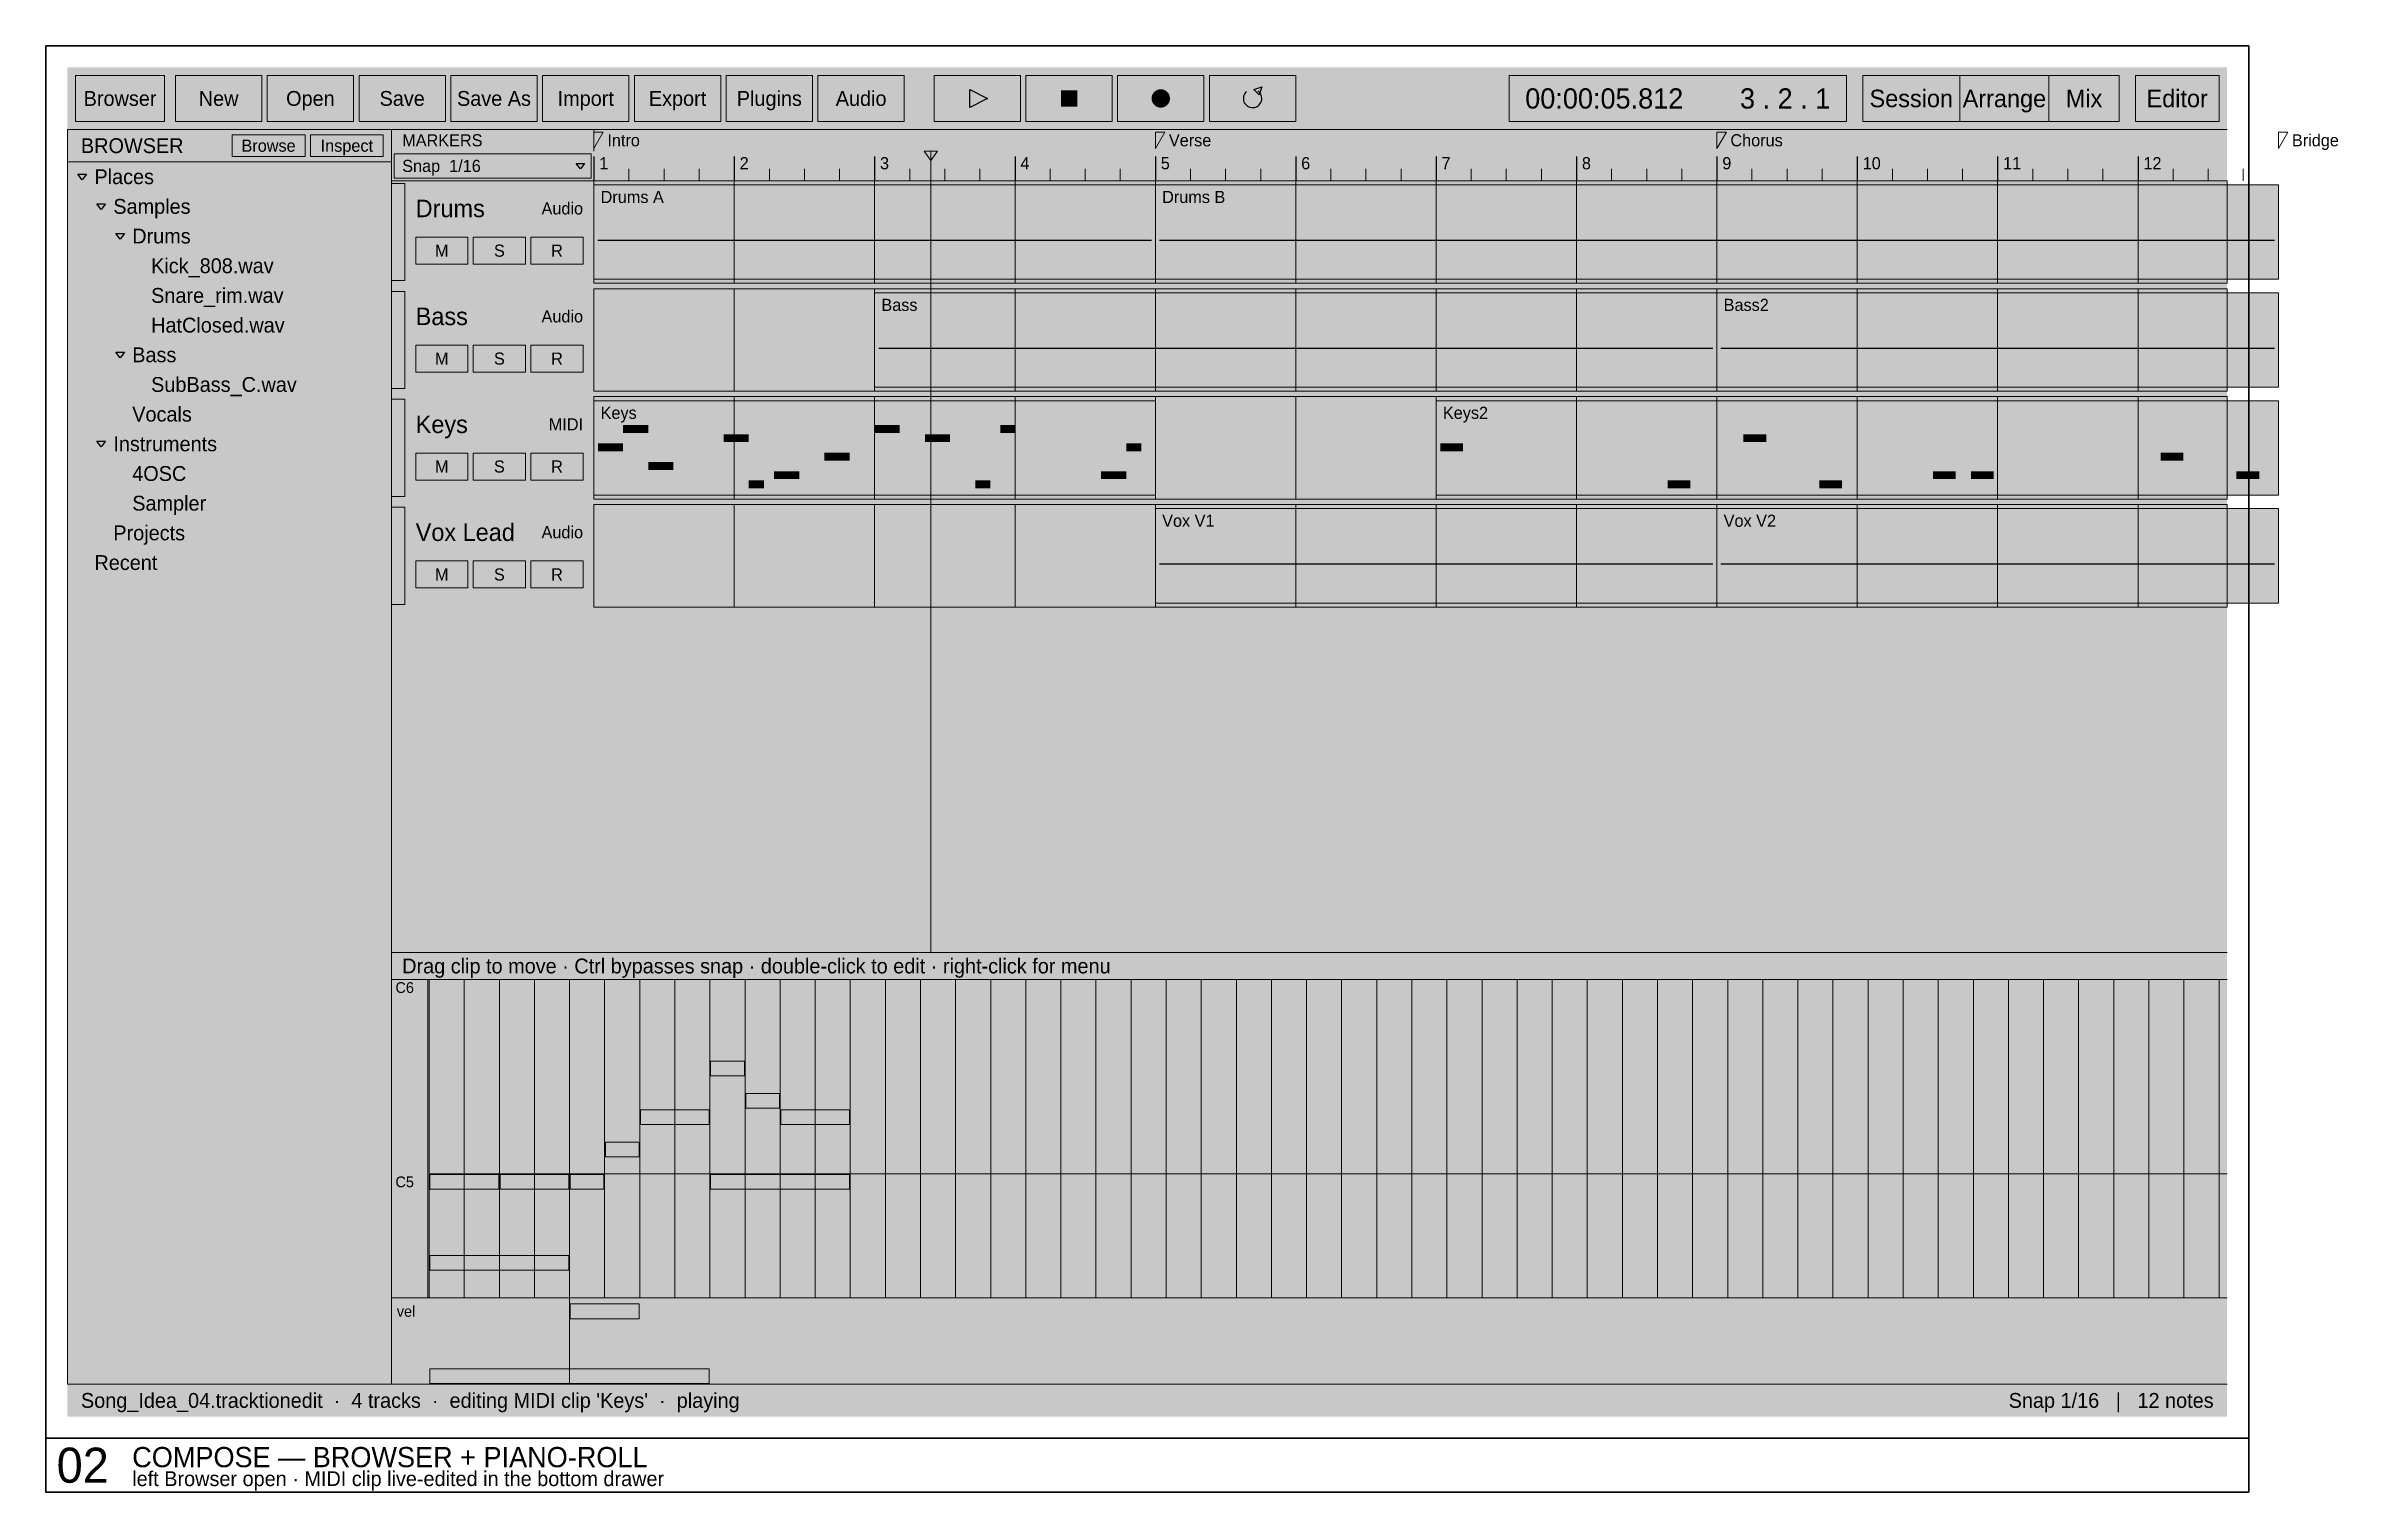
# Model space of a CAD drawing. Extents: x -16 to 3552, y -6016 to 16.
# Drawn here: x -16 to 1682, y -2296 to -1224 of the extents above; entities that cross this region are included whole.
import ezdxf
from ezdxf.enums import TextEntityAlignment as Align

# ---------------------------------------------------------------- set-up
doc = ezdxf.new("R2010")
doc.units = 0
for name, color, linetype, lineweight, true_color in [('FORGE-DIM', 7, 'Continuous', 9, 0x9aa2a8), ('FORGE-SHEET', 7, 'Continuous', 35, 0x9aa2a8), ('UI-ACCENT', 7, 'Continuous', 18, 0xe0902f), ('UI-CLIP', 7, 'Continuous', 13, 0x2d3135), ('UI-GHOST', 7, 'Continuous', 9, 0x555c62), ('UI-HAIRLINE', 7, 'Continuous', 9, 0x34383c), ('UI-RECORD', 7, 'Continuous', 18, 0xe24b4a)]:
    doc.layers.add(name, color=color, linetype=linetype, lineweight=lineweight, true_color=true_color)
for name, color, linetype, true_color in [('FORGE-TITLE', 7, 'Continuous', 0xd6d9dc), ('UI-MIDI-NOTE', 7, 'Continuous', 0xe0902f), ('UI-PANEL-BG', 7, 'Continuous', 0x232629), ('UI-RAISED', 7, 'Continuous', 0x2d3135), ('UI-SHELL-BG', 7, 'Continuous', 0x1a1c1e), ('UI-TEXT', 7, 'Continuous', 0xd6d9dc), ('UI-TEXT-SEC', 7, 'Continuous', 0x8a9095), ('UI-WAVEFORM', 7, 'Continuous', 0x707b84)]:
    doc.layers.add(name, color=color, linetype=linetype, true_color=true_color)

msp = doc.modelspace()

# ---------------------------------------------------------------- texts
at = {"layer": 'FORGE-DIM'}
msp.add_text('left Browser open · MIDI clip live-edited in the bottom drawer', height=11, dxfattribs=at).set_placement((48, -2286), align=Align.MIDDLE_LEFT)
at = {"layer": 'FORGE-TITLE'}
for s, height, p in [('02', 26, (-8, -2276)), ('COMPOSE — BROWSER + PIANO-ROLL', 15, (48, -2270))]:
    msp.add_text(s, height=height, dxfattribs=at).set_placement(p, align=Align.MIDDLE_LEFT)
at = {"layer": 'UI-ACCENT'}
msp.add_text('3 . 2 . 1', height=15, dxfattribs=at).set_placement((1306, -1263), align=Align.MIDDLE_RIGHT)
at = {"layer": 'UI-TEXT'}
for s, height, p in [('00:00:05.812', 15, (1080, -1263)), ('Places', 11, (20, -1321)), ('Snap  1/16', 9, (248, -1313)), ('Samples', 11, (34, -1343)), ('Drums', 13, (258, -1344.5)), ('Drums A', 9, (395, -1336)), ('Drums B', 9, (811, -1336)), ('Drums', 11, (48, -1365)), ('Bass', 13, (258, -1424.5)), ('Bass', 9, (603, -1416)), ('Bass2', 9, (1227, -1416)), ('Bass', 11, (48, -1453)), ('Keys', 9, (395, -1496)), ('Keys2', 9, (1019, -1496)), ('Keys', 13, (258, -1504.5)), ('Instruments', 11, (34, -1519)), ('Vox Lead', 13, (258, -1584.5)), ('Vox V1', 9, (811, -1576)), ('Vox V2', 9, (1227, -1576))]:
    msp.add_text(s, height=height, dxfattribs=at).set_placement(p, align=Align.MIDDLE_LEFT)
for s, height, p in [('Session', 13, (1366, -1263)), ('Mix', 13, (1494, -1263)), ('New', 11, (112, -1263)), ('Open', 11, (180, -1263)), ('Save', 11, (248, -1263)), ('Save As', 11, (316, -1263)), ('Import', 11, (384, -1263)), ('Export', 11, (452, -1263)), ('Plugins', 11, (520, -1263)), ('Audio', 11, (588, -1263)), ('Inspect', 9, (207, -1298)), ('M', 9, (277.3, -1375.8)), ('S', 9, (320, -1375.8)), ('R', 9, (362.7, -1375.8)), ('M', 9, (277.3, -1455.8)), ('S', 9, (320, -1455.8)), ('R', 9, (362.7, -1455.8)), ('M', 9, (277.3, -1535.8)), ('S', 9, (320, -1535.8)), ('R', 9, (362.7, -1535.8)), ('M', 9, (277.3, -1615.8)), ('S', 9, (320, -1615.8)), ('R', 9, (362.7, -1615.8))]:
    msp.add_text(s, height=height, dxfattribs=at).set_placement(p, align=Align.MIDDLE_CENTER)
at = {"layer": 'UI-TEXT', "true_color": 0x241600}
for s, height, p in [('Arrange', 13, (1435, -1263)), ('Editor', 13, (1563, -1263)), ('Browser', 11, (39, -1263)), ('Browse', 9, (149, -1298))]:
    msp.add_text(s, height=height, dxfattribs=at).set_placement(p, align=Align.MIDDLE_CENTER)
at = {"layer": 'UI-TEXT-SEC'}
for s, height, p in [('MARKERS', 9, (248, -1294)), ('Intro', 9, (400, -1294)), ('Verse', 9, (816, -1294)), ('Chorus', 9, (1232, -1294)), ('Bridge', 9, (1648, -1294)), ('BROWSER', 11, (10, -1298)), ('1', 9, (394, -1311)), ('2', 9, (498, -1311)), ('3', 9, (602, -1311)), ('4', 9, (706, -1311)), ('5', 9, (810, -1311)), ('6', 9, (914, -1311)), ('7', 9, (1018, -1311)), ('8', 9, (1122, -1311)), ('9', 9, (1226, -1311)), ('10', 9, (1330, -1311)), ('11', 9, (1434, -1311)), ('12', 9, (1538, -1311)), ('Kick_808.wav', 11, (62, -1387)), ('Snare_rim.wav', 11, (62, -1409)), ('HatClosed.wav', 11, (62, -1431)), ('SubBass_C.wav', 11, (62, -1475)), ('Vocals', 11, (48, -1497)), ('4OSC', 11, (48, -1541)), ('Sampler', 11, (48, -1563)), ('Projects', 11, (34, -1585)), ('Recent', 11, (20, -1607)), ('Drag clip to move · Ctrl bypasses snap · double-click to edit · right-click for menu', 11, (248, -1906)), ('C6', 8, (243, -1922)), ('C5', 8, (243, -2066)), ('vel', 8, (244, -2162)), ("Song_Idea_04.tracktionedit  ·  4 tracks  ·  editing MIDI clip 'Keys'  ·  playing", 11, (10, -2228))]:
    msp.add_text(s, height=height, dxfattribs=at).set_placement(p, align=Align.MIDDLE_LEFT)
for s, height, p in [('Audio', 9, (382, -1344.5)), ('Audio', 9, (382, -1424.5)), ('MIDI', 9, (382, -1504.5)), ('Audio', 9, (382, -1584.5)), ('Snap 1/16   |   12 notes', 11, (1590, -2228))]:
    msp.add_text(s, height=height, dxfattribs=at).set_placement(p, align=Align.MIDDLE_RIGHT)

# ---------------------------------------------------------------- hatches: boundary and pattern name
at = {"layer": 'UI-ACCENT'}
h = msp.add_hatch(color=256, dxfattribs=at)
h.dxf.hatch_style = 1
h.paths.add_polyline_path([(6, -1246), (72, -1246), (72, -1280), (6, -1280)])
h = msp.add_hatch(color=256, dxfattribs=at)
h.dxf.hatch_style = 1
h.paths.add_polyline_path([(1402, -1246), (1468, -1246), (1468, -1280), (1402, -1280)])
h = msp.add_hatch(color=256, dxfattribs=at)
h.dxf.hatch_style = 1
h.paths.add_polyline_path([(1532, -1246), (1594, -1246), (1594, -1280), (1532, -1280)])
h = msp.add_hatch(color=256, dxfattribs=at)
h.dxf.hatch_style = 1
h.paths.add_polyline_path([(122, -1290), (176, -1290), (176, -1306), (122, -1306)])
at = {"layer": 'UI-CLIP', "true_color": 0x222528}
h = msp.add_hatch(color=7, dxfattribs=at)
h.dxf.hatch_style = 1
h.paths.add_polyline_path([(390, -1324), (1600, -1324), (1600, -1400), (390, -1400)])
at = {"layer": 'UI-CLIP', "true_color": 0xc86e3c}
h = msp.add_hatch(color=7, dxfattribs=at)
h.dxf.hatch_style = 1
h.paths.add_polyline_path([(240, -1326), (250, -1326), (250, -1398), (240, -1398)])
at = {"layer": 'UI-CLIP', "true_color": 0x79482c}
h = msp.add_hatch(color=7, dxfattribs=at)
h.dxf.hatch_style = 1
h.paths.add_polyline_path([(390, -1327), (806, -1327), (806, -1397), (390, -1397)])
h = msp.add_hatch(color=7, dxfattribs=at)
h.dxf.hatch_style = 1
h.paths.add_polyline_path([(806, -1327), (1638, -1327), (1638, -1397), (806, -1397)])
at = {"layer": 'UI-CLIP', "true_color": 0x3a311d}
h = msp.add_hatch(color=7, dxfattribs=at)
h.dxf.hatch_style = 1
h.paths.add_polyline_path([(1, -1354), (239, -1354), (239, -1376), (1, -1376)])
at = {"layer": 'UI-CLIP', "true_color": 0x4e9aa6}
h = msp.add_hatch(color=7, dxfattribs=at)
h.dxf.hatch_style = 1
h.paths.add_polyline_path([(240, -1406), (250, -1406), (250, -1478), (240, -1478)])
at = {"layer": 'UI-CLIP', "true_color": 0x222528}
h = msp.add_hatch(color=7, dxfattribs=at)
h.dxf.hatch_style = 1
h.paths.add_polyline_path([(390, -1404), (1600, -1404), (1600, -1480), (390, -1480)])
at = {"layer": 'UI-CLIP', "true_color": 0x366067}
h = msp.add_hatch(color=7, dxfattribs=at)
h.dxf.hatch_style = 1
h.paths.add_polyline_path([(598, -1407), (1222, -1407), (1222, -1477), (598, -1477)])
h = msp.add_hatch(color=7, dxfattribs=at)
h.dxf.hatch_style = 1
h.paths.add_polyline_path([(1222, -1407), (1638, -1407), (1638, -1477), (1222, -1477)])
at = {"layer": 'UI-CLIP', "true_color": 0x9a6fb0}
h = msp.add_hatch(color=7, dxfattribs=at)
h.dxf.hatch_style = 1
h.paths.add_polyline_path([(240, -1486), (250, -1486), (250, -1558), (240, -1558)])
at = {"layer": 'UI-CLIP', "true_color": 0x222528}
h = msp.add_hatch(color=7, dxfattribs=at)
h.dxf.hatch_style = 1
h.paths.add_polyline_path([(390, -1484), (1600, -1484), (1600, -1560), (390, -1560)])
at = {"layer": 'UI-CLIP', "true_color": 0x6d624c}
h = msp.add_hatch(color=7, dxfattribs=at)
h.dxf.hatch_style = 1
h.paths.add_polyline_path([(390, -1487), (806, -1487), (806, -1557), (390, -1557)])
h = msp.add_hatch(color=7, dxfattribs=at)
h.dxf.hatch_style = 1
h.paths.add_polyline_path([(1014, -1487), (1638, -1487), (1638, -1557), (1014, -1557)])
at = {"layer": 'UI-CLIP', "true_color": 0x6fa855}
h = msp.add_hatch(color=7, dxfattribs=at)
h.dxf.hatch_style = 1
h.paths.add_polyline_path([(240, -1566), (250, -1566), (250, -1638), (240, -1638)])
at = {"layer": 'UI-CLIP', "true_color": 0x222528}
h = msp.add_hatch(color=7, dxfattribs=at)
h.dxf.hatch_style = 1
h.paths.add_polyline_path([(390, -1564), (1600, -1564), (1600, -1640), (390, -1640)])
at = {"layer": 'UI-CLIP', "true_color": 0x48683a}
h = msp.add_hatch(color=7, dxfattribs=at)
h.dxf.hatch_style = 1
h.paths.add_polyline_path([(806, -1567), (1222, -1567), (1222, -1637), (806, -1637)])
h = msp.add_hatch(color=7, dxfattribs=at)
h.dxf.hatch_style = 1
h.paths.add_polyline_path([(1222, -1567), (1638, -1567), (1638, -1637), (1222, -1637)])
at = {"layer": 'UI-MIDI-NOTE', "true_color": 0xeac68a}
h = msp.add_hatch(color=7, dxfattribs=at)
h.dxf.hatch_style = 1
h.paths.add_polyline_path([(411.6, -1505), (430.3, -1505), (430.3, -1510.9), (411.6, -1510.9)])
h = msp.add_hatch(color=7, dxfattribs=at)
h.dxf.hatch_style = 1
h.paths.add_polyline_path([(542.1, -1505), (568.2, -1505), (568.2, -1510.9), (542.1, -1510.9)])
h = msp.add_hatch(color=7, dxfattribs=at)
h.dxf.hatch_style = 1
h.paths.add_polyline_path([(579.4, -1505), (605.5, -1505), (605.5, -1510.9), (579.4, -1510.9)])
h = msp.add_hatch(color=7, dxfattribs=at)
h.dxf.hatch_style = 1
h.paths.add_polyline_path([(598, -1505), (616.6, -1505), (616.6, -1510.9), (598, -1510.9)])
h = msp.add_hatch(color=7, dxfattribs=at)
h.dxf.hatch_style = 1
h.paths.add_polyline_path([(691.2, -1505), (702.4, -1505), (702.4, -1510.9), (691.2, -1510.9)])
h = msp.add_hatch(color=7, dxfattribs=at)
h.dxf.hatch_style = 1
h.paths.add_polyline_path([(747.1, -1505), (773.2, -1505), (773.2, -1510.9), (747.1, -1510.9)])
h = msp.add_hatch(color=7, dxfattribs=at)
h.dxf.hatch_style = 1
h.paths.add_polyline_path([(1466.5, -1505), (1505.8, -1505), (1505.8, -1510.9), (1466.5, -1510.9)])
h = msp.add_hatch(color=7, dxfattribs=at)
h.dxf.hatch_style = 1
h.paths.add_polyline_path([(1494.5, -1505), (1522.6, -1505), (1522.6, -1510.9), (1494.5, -1510.9)])
h = msp.add_hatch(color=7, dxfattribs=at)
h.dxf.hatch_style = 1
h.paths.add_polyline_path([(393, -1518.7), (411.6, -1518.7), (411.6, -1524.6), (393, -1524.6)])
h = msp.add_hatch(color=7, dxfattribs=at)
h.dxf.hatch_style = 1
h.paths.add_polyline_path([(467.5, -1511.9), (493.6, -1511.9), (493.6, -1517.7), (467.5, -1517.7)])
h = msp.add_hatch(color=7, dxfattribs=at)
h.dxf.hatch_style = 1
h.paths.add_polyline_path([(486.2, -1511.9), (504.8, -1511.9), (504.8, -1517.7), (486.2, -1517.7)])
h = msp.add_hatch(color=7, dxfattribs=at)
h.dxf.hatch_style = 1
h.paths.add_polyline_path([(560.7, -1525.6), (579.4, -1525.6), (579.4, -1531.4), (560.7, -1531.4)])
h = msp.add_hatch(color=7, dxfattribs=at)
h.dxf.hatch_style = 1
h.paths.add_polyline_path([(616.6, -1511.9), (642.7, -1511.9), (642.7, -1517.7), (616.6, -1517.7)])
h = msp.add_hatch(color=7, dxfattribs=at)
h.dxf.hatch_style = 1
h.paths.add_polyline_path([(635.3, -1511.9), (653.9, -1511.9), (653.9, -1517.7), (635.3, -1517.7)])
h = msp.add_hatch(color=7, dxfattribs=at)
h.dxf.hatch_style = 1
h.paths.add_polyline_path([(728.5, -1518.7), (754.5, -1518.7), (754.5, -1524.6), (728.5, -1524.6)])
h = msp.add_hatch(color=7, dxfattribs=at)
h.dxf.hatch_style = 1
h.paths.add_polyline_path([(784.4, -1518.7), (795.5, -1518.7), (795.5, -1524.6), (784.4, -1524.6)])
h = msp.add_hatch(color=7, dxfattribs=at)
h.dxf.hatch_style = 1
h.paths.add_polyline_path([(1017, -1518.7), (1033.9, -1518.7), (1033.9, -1524.6), (1017, -1524.6)])
h = msp.add_hatch(color=7, dxfattribs=at)
h.dxf.hatch_style = 1
h.paths.add_polyline_path([(1045.1, -1525.6), (1084.4, -1525.6), (1084.4, -1531.4), (1045.1, -1531.4)])
h = msp.add_hatch(color=7, dxfattribs=at)
h.dxf.hatch_style = 1
h.paths.add_polyline_path([(1073.2, -1511.9), (1101.3, -1511.9), (1101.3, -1517.7), (1073.2, -1517.7)])
h = msp.add_hatch(color=7, dxfattribs=at)
h.dxf.hatch_style = 1
h.paths.add_polyline_path([(1101.3, -1511.9), (1140.6, -1511.9), (1140.6, -1517.7), (1101.3, -1517.7)])
h = msp.add_hatch(color=7, dxfattribs=at)
h.dxf.hatch_style = 1
h.paths.add_polyline_path([(1157.5, -1525.6), (1196.8, -1525.6), (1196.8, -1531.4), (1157.5, -1531.4)])
h = msp.add_hatch(color=7, dxfattribs=at)
h.dxf.hatch_style = 1
h.paths.add_polyline_path([(1241.7, -1511.9), (1258.6, -1511.9), (1258.6, -1517.7), (1241.7, -1517.7)])
h = msp.add_hatch(color=7, dxfattribs=at)
h.dxf.hatch_style = 1
h.paths.add_polyline_path([(1522.6, -1518.7), (1562, -1518.7), (1562, -1524.6), (1522.6, -1524.6)])
h = msp.add_hatch(color=7, dxfattribs=at)
h.dxf.hatch_style = 1
h.paths.add_polyline_path([(1550.7, -1525.6), (1567.6, -1525.6), (1567.6, -1531.4), (1550.7, -1531.4)])
h = msp.add_hatch(color=7, dxfattribs=at)
h.dxf.hatch_style = 1
h.paths.add_polyline_path([(430.3, -1532.4), (448.9, -1532.4), (448.9, -1538.3), (430.3, -1538.3)])
h = msp.add_hatch(color=7, dxfattribs=at)
h.dxf.hatch_style = 1
h.paths.add_polyline_path([(448.9, -1539.3), (475, -1539.3), (475, -1545.1), (448.9, -1545.1)])
h = msp.add_hatch(color=7, dxfattribs=at)
h.dxf.hatch_style = 1
h.paths.add_polyline_path([(523.5, -1539.3), (542.1, -1539.3), (542.1, -1545.1), (523.5, -1545.1)])
h = msp.add_hatch(color=7, dxfattribs=at)
h.dxf.hatch_style = 1
h.paths.add_polyline_path([(653.9, -1539.3), (680, -1539.3), (680, -1545.1), (653.9, -1545.1)])
h = msp.add_hatch(color=7, dxfattribs=at)
h.dxf.hatch_style = 1
h.paths.add_polyline_path([(709.8, -1539.3), (735.9, -1539.3), (735.9, -1545.1), (709.8, -1545.1)])
h = msp.add_hatch(color=7, dxfattribs=at)
h.dxf.hatch_style = 1
h.paths.add_polyline_path([(765.7, -1539.3), (784.4, -1539.3), (784.4, -1545.1), (765.7, -1545.1)])
h = msp.add_hatch(color=7, dxfattribs=at)
h.dxf.hatch_style = 1
h.paths.add_polyline_path([(1129.4, -1532.4), (1168.7, -1532.4), (1168.7, -1538.3), (1129.4, -1538.3)])
h = msp.add_hatch(color=7, dxfattribs=at)
h.dxf.hatch_style = 1
h.paths.add_polyline_path([(1213.6, -1539.3), (1241.7, -1539.3), (1241.7, -1545.1), (1213.6, -1545.1)])
h = msp.add_hatch(color=7, dxfattribs=at)
h.dxf.hatch_style = 1
h.paths.add_polyline_path([(1269.8, -1532.4), (1309.1, -1532.4), (1309.1, -1538.3), (1269.8, -1538.3)])
h = msp.add_hatch(color=7, dxfattribs=at)
h.dxf.hatch_style = 1
h.paths.add_polyline_path([(1354.1, -1539.3), (1382.2, -1539.3), (1382.2, -1545.1), (1354.1, -1545.1)])
h = msp.add_hatch(color=7, dxfattribs=at)
h.dxf.hatch_style = 1
h.paths.add_polyline_path([(1382.2, -1539.3), (1399, -1539.3), (1399, -1545.1), (1382.2, -1545.1)])
h = msp.add_hatch(color=7, dxfattribs=at)
h.dxf.hatch_style = 1
h.paths.add_polyline_path([(1410.3, -1539.3), (1427.1, -1539.3), (1427.1, -1545.1), (1410.3, -1545.1)])
h = msp.add_hatch(color=7, dxfattribs=at)
h.dxf.hatch_style = 1
h.paths.add_polyline_path([(1438.4, -1532.4), (1477.7, -1532.4), (1477.7, -1538.3), (1438.4, -1538.3)])
h = msp.add_hatch(color=7, dxfattribs=at)
h.dxf.hatch_style = 1
h.paths.add_polyline_path([(1578.8, -1532.4), (1606.9, -1532.4), (1606.9, -1538.3), (1578.8, -1538.3)])
h = msp.add_hatch(color=7, dxfattribs=at)
h.dxf.hatch_style = 1
h.paths.add_polyline_path([(1606.9, -1539.3), (1623.8, -1539.3), (1623.8, -1545.1), (1606.9, -1545.1)])
h = msp.add_hatch(color=7, dxfattribs=at)
h.dxf.hatch_style = 1
h.paths.add_polyline_path([(504.8, -1546.1), (516, -1546.1), (516, -1552), (504.8, -1552)])
h = msp.add_hatch(color=7, dxfattribs=at)
h.dxf.hatch_style = 1
h.paths.add_polyline_path([(672.5, -1546.1), (683.7, -1546.1), (683.7, -1552), (672.5, -1552)])
h = msp.add_hatch(color=7, dxfattribs=at)
h.dxf.hatch_style = 1
h.paths.add_polyline_path([(1185.5, -1546.1), (1202.4, -1546.1), (1202.4, -1552), (1185.5, -1552)])
h = msp.add_hatch(color=7, dxfattribs=at)
h.dxf.hatch_style = 1
h.paths.add_polyline_path([(1297.9, -1546.1), (1314.8, -1546.1), (1314.8, -1552), (1297.9, -1552)])
h = msp.add_hatch(color=7, dxfattribs=at)
h.dxf.hatch_style = 1
h.paths.add_polyline_path([(1326, -1546.1), (1354.1, -1546.1), (1354.1, -1552), (1326, -1552)])
at = {"layer": 'UI-MIDI-NOTE', "true_color": 0xc0823e}
h = msp.add_hatch(color=7, dxfattribs=at)
h.dxf.hatch_style = 1
h.paths.add_polyline_path([(476.5, -1976.5), (501.5, -1976.5), (501.5, -1987.5), (476.5, -1987.5)])
h = msp.add_hatch(color=7, dxfattribs=at)
h.dxf.hatch_style = 1
h.paths.add_polyline_path([(502.5, -2000.5), (527.5, -2000.5), (527.5, -2011.5), (502.5, -2011.5)])
at = {"layer": 'UI-MIDI-NOTE', "true_color": 0xe0902f}
h = msp.add_hatch(color=7, dxfattribs=at)
h.dxf.hatch_style = 1
h.paths.add_polyline_path([(424.5, -2012.5), (475.5, -2012.5), (475.5, -2023.5), (424.5, -2023.5)])
at = {"layer": 'UI-MIDI-NOTE', "true_color": 0xc0823e}
h = msp.add_hatch(color=7, dxfattribs=at)
h.dxf.hatch_style = 1
h.paths.add_polyline_path([(528.5, -2012.5), (579.5, -2012.5), (579.5, -2023.5), (528.5, -2023.5)])
h = msp.add_hatch(color=7, dxfattribs=at)
h.dxf.hatch_style = 1
h.paths.add_polyline_path([(398.5, -2036.5), (423.5, -2036.5), (423.5, -2047.5), (398.5, -2047.5)])
h = msp.add_hatch(color=7, dxfattribs=at)
h.dxf.hatch_style = 1
h.paths.add_polyline_path([(268.5, -2060.5), (319.5, -2060.5), (319.5, -2071.5), (268.5, -2071.5)])
h = msp.add_hatch(color=7, dxfattribs=at)
h.dxf.hatch_style = 1
h.paths.add_polyline_path([(320.5, -2060.5), (371.5, -2060.5), (371.5, -2071.5), (320.5, -2071.5)])
h = msp.add_hatch(color=7, dxfattribs=at)
h.dxf.hatch_style = 1
h.paths.add_polyline_path([(372.5, -2060.5), (397.5, -2060.5), (397.5, -2071.5), (372.5, -2071.5)])
h = msp.add_hatch(color=7, dxfattribs=at)
h.dxf.hatch_style = 1
h.paths.add_polyline_path([(476.5, -2060.5), (579.5, -2060.5), (579.5, -2071.5), (476.5, -2071.5)])
h = msp.add_hatch(color=7, dxfattribs=at)
h.dxf.hatch_style = 1
h.paths.add_polyline_path([(268.5, -2120.5), (371.5, -2120.5), (371.5, -2131.5), (268.5, -2131.5)])
h = msp.add_hatch(color=7, dxfattribs=at)
h.dxf.hatch_style = 1
h.paths.add_polyline_path([(372.5, -2156.5), (423.5, -2156.5), (423.5, -2167.5), (372.5, -2167.5)])
at = {"layer": 'UI-MIDI-NOTE', "true_color": 0xb67d3c}
h = msp.add_hatch(color=7, dxfattribs=at)
h.dxf.hatch_style = 1
h.paths.add_polyline_path([(265.5, -2171), (270.5, -2171), (270.5, -2216), (265.5, -2216)])
h = msp.add_hatch(color=7, dxfattribs=at)
h.dxf.hatch_style = 1
h.paths.add_polyline_path([(369.5, -2166.9), (374.5, -2166.9), (374.5, -2216), (369.5, -2216)])
at = {"layer": 'UI-MIDI-NOTE', "true_color": 0xe0902f}
h = msp.add_hatch(color=7, dxfattribs=at)
h.dxf.hatch_style = 1
h.paths.add_polyline_path([(421.5, -2164), (426.5, -2164), (426.5, -2216), (421.5, -2216)])
at = {"layer": 'UI-MIDI-NOTE', "true_color": 0xb67d3c}
h = msp.add_hatch(color=7, dxfattribs=at)
h.dxf.hatch_style = 1
h.paths.add_polyline_path([(265.5, -2183.2), (270.5, -2183.2), (270.5, -2216), (265.5, -2216)])
h = msp.add_hatch(color=7, dxfattribs=at)
h.dxf.hatch_style = 1
h.paths.add_polyline_path([(265.5, -2187.3), (270.5, -2187.3), (270.5, -2216), (265.5, -2216)])
h = msp.add_hatch(color=7, dxfattribs=at)
h.dxf.hatch_style = 1
h.paths.add_polyline_path([(317.5, -2176.7), (322.5, -2176.7), (322.5, -2216), (317.5, -2216)])
h = msp.add_hatch(color=7, dxfattribs=at)
h.dxf.hatch_style = 1
h.paths.add_polyline_path([(369.5, -2175.1), (374.5, -2175.1), (374.5, -2216), (369.5, -2216)])
h = msp.add_hatch(color=7, dxfattribs=at)
h.dxf.hatch_style = 1
h.paths.add_polyline_path([(395.5, -2179.1), (400.5, -2179.1), (400.5, -2216), (395.5, -2216)])
h = msp.add_hatch(color=7, dxfattribs=at)
h.dxf.hatch_style = 1
h.paths.add_polyline_path([(473.5, -2180), (478.5, -2180), (478.5, -2216), (473.5, -2216)])
h = msp.add_hatch(color=7, dxfattribs=at)
h.dxf.hatch_style = 1
h.paths.add_polyline_path([(473.5, -2189.8), (478.5, -2189.8), (478.5, -2216), (473.5, -2216)])
h = msp.add_hatch(color=7, dxfattribs=at)
h.dxf.hatch_style = 1
h.paths.add_polyline_path([(499.5, -2186.5), (504.5, -2186.5), (504.5, -2216), (499.5, -2216)])
h = msp.add_hatch(color=7, dxfattribs=at)
h.dxf.hatch_style = 1
h.paths.add_polyline_path([(525.5, -2175.1), (530.5, -2175.1), (530.5, -2216), (525.5, -2216)])
at = {"layer": 'UI-MIDI-NOTE', "true_color": 0xc0823e}
h = msp.add_hatch(color=7, dxfattribs=at)
h.dxf.hatch_style = 1
h.paths.add_polyline_path([(268.5, -2204.5), (475.5, -2204.5), (475.5, -2215.5), (268.5, -2215.5)])
at = {"layer": 'UI-PANEL-BG'}
h = msp.add_hatch(color=256, dxfattribs=at)
h.dxf.hatch_style = 1
h.paths.add_polyline_path([(0, -1240), (1600, -1240), (1600, -1286), (0, -1286)])
h = msp.add_hatch(color=256, dxfattribs=at)
h.dxf.hatch_style = 1
h.paths.add_polyline_path([(0, -1286), (240, -1286), (240, -2216), (0, -2216)])
h = msp.add_hatch(color=256, dxfattribs=at)
h.dxf.hatch_style = 1
h.paths.add_polyline_path([(240, -1286), (1600, -1286), (1600, -1302), (240, -1302)])
h = msp.add_hatch(color=256, dxfattribs=at)
h.dxf.hatch_style = 1
h.paths.add_polyline_path([(240, -1302), (1600, -1302), (1600, -1324), (240, -1324)])
h = msp.add_hatch(color=256, dxfattribs=at)
h.dxf.hatch_style = 1
h.paths.add_polyline_path([(240, -1324), (390, -1324), (390, -1400), (240, -1400)])
h = msp.add_hatch(color=256, dxfattribs=at)
h.dxf.hatch_style = 1
h.paths.add_polyline_path([(240, -1404), (390, -1404), (390, -1480), (240, -1480)])
h = msp.add_hatch(color=256, dxfattribs=at)
h.dxf.hatch_style = 1
h.paths.add_polyline_path([(240, -1484), (390, -1484), (390, -1560), (240, -1560)])
h = msp.add_hatch(color=256, dxfattribs=at)
h.dxf.hatch_style = 1
h.paths.add_polyline_path([(240, -1564), (390, -1564), (390, -1640), (240, -1640)])
h = msp.add_hatch(color=256, dxfattribs=at)
h.dxf.hatch_style = 1
h.paths.add_polyline_path([(240, -1896), (1600, -1896), (1600, -1916), (240, -1916)])
h = msp.add_hatch(color=256, dxfattribs=at)
h.dxf.hatch_style = 1
h.paths.add_polyline_path([(240, -1916), (1600, -1916), (1600, -2216), (240, -2216)])
h = msp.add_hatch(color=256, dxfattribs=at)
h.dxf.hatch_style = 1
h.paths.add_polyline_path([(240, -2152), (1600, -2152), (1600, -2216), (240, -2216)])
h = msp.add_hatch(color=256, dxfattribs=at)
h.dxf.hatch_style = 1
h.paths.add_polyline_path([(0, -2216), (1600, -2216), (1600, -2240), (0, -2240)])
at = {"layer": 'UI-RAISED'}
h = msp.add_hatch(color=256, dxfattribs=at)
h.dxf.hatch_style = 1
h.paths.add_polyline_path([(80, -1246), (144, -1246), (144, -1280), (80, -1280)])
h = msp.add_hatch(color=256, dxfattribs=at)
h.dxf.hatch_style = 1
h.paths.add_polyline_path([(148, -1246), (212, -1246), (212, -1280), (148, -1280)])
h = msp.add_hatch(color=256, dxfattribs=at)
h.dxf.hatch_style = 1
h.paths.add_polyline_path([(216, -1246), (280, -1246), (280, -1280), (216, -1280)])
h = msp.add_hatch(color=256, dxfattribs=at)
h.dxf.hatch_style = 1
h.paths.add_polyline_path([(284, -1246), (348, -1246), (348, -1280), (284, -1280)])
h = msp.add_hatch(color=256, dxfattribs=at)
h.dxf.hatch_style = 1
h.paths.add_polyline_path([(352, -1246), (416, -1246), (416, -1280), (352, -1280)])
h = msp.add_hatch(color=256, dxfattribs=at)
h.dxf.hatch_style = 1
h.paths.add_polyline_path([(420, -1246), (484, -1246), (484, -1280), (420, -1280)])
h = msp.add_hatch(color=256, dxfattribs=at)
h.dxf.hatch_style = 1
h.paths.add_polyline_path([(488, -1246), (552, -1246), (552, -1280), (488, -1280)])
h = msp.add_hatch(color=256, dxfattribs=at)
h.dxf.hatch_style = 1
h.paths.add_polyline_path([(556, -1246), (620, -1246), (620, -1280), (556, -1280)])
h = msp.add_hatch(color=256, dxfattribs=at)
h.dxf.hatch_style = 1
h.paths.add_polyline_path([(642, -1246), (706, -1246), (706, -1280), (642, -1280)])
h = msp.add_hatch(color=256, dxfattribs=at)
h.dxf.hatch_style = 1
h.paths.add_polyline_path([(710, -1246), (774, -1246), (774, -1280), (710, -1280)])
h = msp.add_hatch(color=256, dxfattribs=at)
h.dxf.hatch_style = 1
h.paths.add_polyline_path([(778, -1246), (842, -1246), (842, -1280), (778, -1280)])
h = msp.add_hatch(color=256, dxfattribs=at)
h.dxf.hatch_style = 1
h.paths.add_polyline_path([(846, -1246), (910, -1246), (910, -1280), (846, -1280)])
h = msp.add_hatch(color=256, dxfattribs=at)
h.dxf.hatch_style = 1
h.paths.add_polyline_path([(1068, -1246), (1318, -1246), (1318, -1280), (1068, -1280)])
h = msp.add_hatch(color=256, dxfattribs=at)
h.dxf.hatch_style = 1
h.paths.add_polyline_path([(1330, -1246), (1402, -1246), (1402, -1280), (1330, -1280)])
h = msp.add_hatch(color=256, dxfattribs=at)
h.dxf.hatch_style = 1
h.paths.add_polyline_path([(1468, -1246), (1520, -1246), (1520, -1280), (1468, -1280)])
h = msp.add_hatch(color=256, dxfattribs=at)
h.dxf.hatch_style = 1
h.paths.add_polyline_path([(180, -1290), (234, -1290), (234, -1306), (180, -1306)])
h = msp.add_hatch(color=256, dxfattribs=at)
h.dxf.hatch_style = 1
h.paths.add_polyline_path([(242, -1304), (388, -1304), (388, -1322), (242, -1322)])
h = msp.add_hatch(color=256, dxfattribs=at)
h.dxf.hatch_style = 1
h.paths.add_polyline_path([(258, -1365.8), (296.7, -1365.8), (296.7, -1385.8), (258, -1385.8)])
h = msp.add_hatch(color=256, dxfattribs=at)
h.dxf.hatch_style = 1
h.paths.add_polyline_path([(300.7, -1365.8), (339.3, -1365.8), (339.3, -1385.8), (300.7, -1385.8)])
h = msp.add_hatch(color=256, dxfattribs=at)
h.dxf.hatch_style = 1
h.paths.add_polyline_path([(343.3, -1365.8), (382, -1365.8), (382, -1385.8), (343.3, -1385.8)])
h = msp.add_hatch(color=256, dxfattribs=at)
h.dxf.hatch_style = 1
h.paths.add_polyline_path([(258, -1445.8), (296.7, -1445.8), (296.7, -1465.8), (258, -1465.8)])
h = msp.add_hatch(color=256, dxfattribs=at)
h.dxf.hatch_style = 1
h.paths.add_polyline_path([(300.7, -1445.8), (339.3, -1445.8), (339.3, -1465.8), (300.7, -1465.8)])
h = msp.add_hatch(color=256, dxfattribs=at)
h.dxf.hatch_style = 1
h.paths.add_polyline_path([(343.3, -1445.8), (382, -1445.8), (382, -1465.8), (343.3, -1465.8)])
h = msp.add_hatch(color=256, dxfattribs=at)
h.dxf.hatch_style = 1
h.paths.add_polyline_path([(258, -1525.8), (296.7, -1525.8), (296.7, -1545.8), (258, -1545.8)])
h = msp.add_hatch(color=256, dxfattribs=at)
h.dxf.hatch_style = 1
h.paths.add_polyline_path([(300.7, -1525.8), (339.3, -1525.8), (339.3, -1545.8), (300.7, -1545.8)])
h = msp.add_hatch(color=256, dxfattribs=at)
h.dxf.hatch_style = 1
h.paths.add_polyline_path([(343.3, -1525.8), (382, -1525.8), (382, -1545.8), (343.3, -1545.8)])
h = msp.add_hatch(color=256, dxfattribs=at)
h.dxf.hatch_style = 1
h.paths.add_polyline_path([(258, -1605.8), (296.7, -1605.8), (296.7, -1625.8), (258, -1625.8)])
h = msp.add_hatch(color=256, dxfattribs=at)
h.dxf.hatch_style = 1
h.paths.add_polyline_path([(300.7, -1605.8), (339.3, -1605.8), (339.3, -1625.8), (300.7, -1625.8)])
h = msp.add_hatch(color=256, dxfattribs=at)
h.dxf.hatch_style = 1
h.paths.add_polyline_path([(343.3, -1605.8), (382, -1605.8), (382, -1625.8), (343.3, -1625.8)])
h = msp.add_hatch(color=256, dxfattribs=at)
h.dxf.hatch_style = 1
h.paths.add_polyline_path([(268, -1940), (1600, -1940), (1600, -1952), (268, -1952)])
h = msp.add_hatch(color=256, dxfattribs=at)
h.dxf.hatch_style = 1
h.paths.add_polyline_path([(268, -1964), (1600, -1964), (1600, -1976), (268, -1976)])
h = msp.add_hatch(color=256, dxfattribs=at)
h.dxf.hatch_style = 1
h.paths.add_polyline_path([(268, -1988), (1600, -1988), (1600, -2000), (268, -2000)])
h = msp.add_hatch(color=256, dxfattribs=at)
h.dxf.hatch_style = 1
h.paths.add_polyline_path([(268, -2024), (1600, -2024), (1600, -2036), (268, -2036)])
h = msp.add_hatch(color=256, dxfattribs=at)
h.dxf.hatch_style = 1
h.paths.add_polyline_path([(268, -2048), (1600, -2048), (1600, -2060), (268, -2060)])
h = msp.add_hatch(color=256, dxfattribs=at)
h.dxf.hatch_style = 1
h.paths.add_polyline_path([(268, -2084), (1600, -2084), (1600, -2096), (268, -2096)])
h = msp.add_hatch(color=256, dxfattribs=at)
h.dxf.hatch_style = 1
h.paths.add_polyline_path([(268, -2108), (1600, -2108), (1600, -2120), (268, -2120)])
h = msp.add_hatch(color=256, dxfattribs=at)
h.dxf.hatch_style = 1
h.paths.add_polyline_path([(268, -2132), (1600, -2132), (1600, -2144), (268, -2144)])
at = {"layer": 'UI-RECORD'}
h = msp.add_hatch(color=256, dxfattribs=at)
h.dxf.hatch_style = 1
edge = h.paths.add_edge_path()
edge.add_arc((810, -1263), 6.82, 0, 360)
at = {"layer": 'UI-SHELL-BG'}
h = msp.add_hatch(color=256, dxfattribs=at)
h.dxf.hatch_style = 1
h.paths.add_polyline_path([(240, -1286), (1600, -1286), (1600, -1916), (240, -1916)])
h = msp.add_hatch(color=256, dxfattribs=at)
h.dxf.hatch_style = 1
h.paths.add_polyline_path([(240, -1916), (268, -1916), (268, -2152), (240, -2152)])
at = {"layer": 'UI-TEXT'}
h = msp.add_hatch(color=256, dxfattribs=at)
h.dxf.hatch_style = 1
h.paths.add_polyline_path([(736, -1257), (748.1, -1257), (748.1, -1269), (736, -1269)])
at = {"layer": 'UI-WAVEFORM'}
h = msp.add_hatch(color=256, dxfattribs=at)
h.dxf.hatch_style = 1
h.paths.add_polyline_path([(393, -1359.7), (396, -1355.3), (399, -1352.1), (402, -1351.8), (405.1, -1351.6), (408.1, -1351.4), (411.1, -1352.4), (414.1, -1352.1), (417.1, -1351.8), (420.1, -1351.4), (423.1, -1353), (426.2, -1353.4), (429.2, -1354.2), (432.2, -1353.2), (435.2, -1353.2), (438.2, -1354.6), (441.2, -1353.8), (444.2, -1353.6), (447.3, -1354.3), (450.3, -1355), (453.3, -1356.2), (456.3, -1357.2), (459.3, -1357.3), (462.3, -1358.1), (465.4, -1358.6), (468.4, -1359), (471.4, -1359.6), (474.4, -1359.9), (477.4, -1360.3), (480.4, -1360.7), (483.4, -1361.2), (486.5, -1361.7), (489.5, -1361.6), (492.5, -1361.3), (495.5, -1360.9), (498.5, -1360.5), (501.5, -1359.6), (504.5, -1358.8), (507.6, -1358.2), (510.6, -1357.8), (513.6, -1357.8), (516.6, -1357.6), (519.6, -1357.3), (522.6, -1357.3), (525.6, -1355.9), (528.7, -1355.6), (531.7, -1354.4), (534.7, -1354.5), (537.7, -1353.2), (540.7, -1352.5), (543.7, -1354), (546.8, -1354.1), (549.8, -1352.3), (552.8, -1352.4), (555.8, -1351), (558.8, -1351.7), (561.8, -1352.8), (564.8, -1351.8), (567.9, -1350.9), (570.9, -1351.7), (573.9, -1352.6), (576.9, -1352.4), (579.9, -1350.5), (582.9, -1350.2), (585.9, -1351.8), (589, -1352.3), (592, -1352.9), (595, -1353.4), (598, -1351.8), (601, -1352.7), (604, -1352.3), (607, -1352.5), (610.1, -1353.3), (613.1, -1352.6), (616.1, -1353.8), (619.1, -1353.4), (622.1, -1354.5), (625.1, -1354.6), (628.1, -1355.2), (631.2, -1355.6), (634.2, -1354.8), (637.2, -1355), (640.2, -1356.1), (643.2, -1356.1), (646.2, -1357.1), (649.2, -1357.7), (652.3, -1357.8), (655.3, -1358.4), (658.3, -1359.3), (661.3, -1359.5), (664.3, -1360.2), (667.3, -1360.8), (670.4, -1361.3), (673.4, -1361.7), (676.4, -1361.6), (679.4, -1361.4), (682.4, -1361.1), (685.4, -1360.4), (688.4, -1360), (691.5, -1359.3), (694.5, -1358.9), (697.5, -1358.3), (700.5, -1357.2), (703.5, -1357), (706.5, -1356.5), (709.5, -1355.5), (712.6, -1356), (715.6, -1356.1), (718.6, -1354.5), (721.6, -1353.6), (724.6, -1354.2), (727.6, -1354.5), (730.6, -1353.2), (733.7, -1351.9), (736.7, -1353), (739.7, -1351.5), (742.7, -1350.8), (745.7, -1351), (748.7, -1351.5), (751.8, -1352.6), (754.8, -1353.2), (757.8, -1351), (760.8, -1351.8), (763.8, -1351), (766.8, -1351.8), (769.8, -1350.6), (772.9, -1350.7), (775.9, -1351.6), (778.9, -1352.4), (781.9, -1351.4), (784.9, -1352.7), (787.9, -1353.1), (790.9, -1352.5), (794, -1351.6), (797, -1351.9), (800, -1353), (803, -1352.2), (803, -1383.8), (800, -1383), (797, -1384.1), (794, -1384.4), (790.9, -1383.5), (787.9, -1382.9), (784.9, -1383.3), (781.9, -1384.6), (778.9, -1383.6), (775.9, -1384.4), (772.9, -1385.3), (769.8, -1385.4), (766.8, -1384.2), (763.8, -1385), (760.8, -1384.2), (757.8, -1385), (754.8, -1382.8), (751.8, -1383.4), (748.7, -1384.5), (745.7, -1385), (742.7, -1385.2), (739.7, -1384.5), (736.7, -1383), (733.7, -1384.1), (730.6, -1382.8), (727.6, -1381.5), (724.6, -1381.8), (721.6, -1382.4), (718.6, -1381.5), (715.6, -1379.9), (712.6, -1380), (709.5, -1380.5), (706.5, -1379.5), (703.5, -1379), (700.5, -1378.8), (697.5, -1377.7), (694.5, -1377.1), (691.5, -1376.7), (688.4, -1376), (685.4, -1375.6), (682.4, -1374.9), (679.4, -1374.6), (676.4, -1374.4), (673.4, -1374.3), (670.4, -1374.7), (667.3, -1375.2), (664.3, -1375.8), (661.3, -1376.5), (658.3, -1376.7), (655.3, -1377.6), (652.3, -1378.2), (649.2, -1378.3), (646.2, -1378.9), (643.2, -1379.9), (640.2, -1379.9), (637.2, -1381), (634.2, -1381.2), (631.2, -1380.4), (628.1, -1380.8), (625.1, -1381.4), (622.1, -1381.5), (619.1, -1382.6), (616.1, -1382.2), (613.1, -1383.4), (610.1, -1382.7), (607, -1383.5), (604, -1383.7), (601, -1383.3), (598, -1384.2), (595, -1382.6), (592, -1383.1), (589, -1383.7), (585.9, -1384.2), (582.9, -1385.8), (579.9, -1385.5), (576.9, -1383.6), (573.9, -1383.4), (570.9, -1384.3), (567.9, -1385.1), (564.8, -1384.2), (561.8, -1383.2), (558.8, -1384.3), (555.8, -1385), (552.8, -1383.6), (549.8, -1383.7), (546.8, -1381.9), (543.7, -1382), (540.7, -1383.5), (537.7, -1382.8), (534.7, -1381.5), (531.7, -1381.6), (528.7, -1380.4), (525.6, -1380.1), (522.6, -1378.7), (519.6, -1378.7), (516.6, -1378.4), (513.6, -1378.2), (510.6, -1378.2), (507.6, -1377.8), (504.5, -1377.2), (501.5, -1376.4), (498.5, -1375.5), (495.5, -1375.1), (492.5, -1374.7), (489.5, -1374.4), (486.5, -1374.3), (483.4, -1374.8), (480.4, -1375.3), (477.4, -1375.7), (474.4, -1376.1), (471.4, -1376.4), (468.4, -1377), (465.4, -1377.4), (462.3, -1377.9), (459.3, -1378.7), (456.3, -1378.8), (453.3, -1379.8), (450.3, -1381), (447.3, -1381.7), (444.2, -1382.4), (441.2, -1382.2), (438.2, -1381.4), (435.2, -1382.8), (432.2, -1382.8), (429.2, -1381.8), (426.2, -1382.6), (423.1, -1383), (420.1, -1384.6), (417.1, -1384.2), (414.1, -1383.9), (411.1, -1383.6), (408.1, -1384.6), (405.1, -1384.4), (402, -1384.2), (399, -1383.9), (396, -1380.7), (393, -1376.3)])
h = msp.add_hatch(color=256, dxfattribs=at)
h.dxf.hatch_style = 1
h.paths.add_polyline_path([(809, -1361.6), (812, -1357), (815, -1356), (818, -1354.8), (821, -1353.9), (824, -1353.3), (827, -1353.8), (830, -1354), (833, -1355.2), (836, -1355.1), (839, -1355.2), (842, -1354.5), (845, -1354.8), (848, -1354.7), (851.1, -1355.4), (854.1, -1356.2), (857.1, -1355.7), (860.1, -1355.6), (863.1, -1356.3), (866.1, -1357.1), (869.1, -1357.1), (872.1, -1357.3), (875.1, -1357.2), (878.1, -1357.4), (881.1, -1357.8), (884.1, -1358), (887.1, -1358.5), (890.1, -1359.1), (893.1, -1359.5), (896.1, -1359.2), (899.1, -1359.3), (902.1, -1359.8), (905.1, -1359.8), (908.1, -1360.2), (911.1, -1360.7), (914.1, -1360.8), (917.1, -1361.1), (920.1, -1361.3), (923.1, -1361.6), (926.1, -1361.9), (929.1, -1362), (932.1, -1361.8), (935.2, -1361.5), (938.2, -1361.4), (941.2, -1361.1), (944.2, -1360.8), (947.2, -1360.7), (950.2, -1360.2), (953.2, -1359.8), (956.2, -1360), (959.2, -1359.6), (962.2, -1359.4), (965.2, -1359.3), (968.2, -1358.8), (971.2, -1358), (974.2, -1357.9), (977.2, -1358.3), (980.2, -1357.9), (983.2, -1357.2), (986.2, -1356.5), (989.2, -1356.3), (992.2, -1357), (995.2, -1355.9), (998.2, -1355.8), (1001.2, -1356.5), (1004.2, -1356.6), (1007.2, -1356.7), (1010.2, -1355.6), (1013.2, -1355.9), (1016.3, -1354.7), (1019.3, -1355.4), (1022.3, -1354.8), (1025.3, -1354.6), (1028.3, -1355.2), (1031.3, -1355.5), (1034.3, -1353.7), (1037.3, -1352.5), (1040.3, -1353.7), (1043.3, -1352.9), (1046.3, -1351.8), (1049.3, -1351.3), (1052.3, -1351.1), (1055.3, -1352.2), (1058.3, -1351.8), (1061.3, -1352), (1064.3, -1351), (1067.3, -1351), (1070.3, -1350.6), (1073.3, -1350.3), (1076.3, -1351.3), (1079.3, -1350.9), (1082.3, -1352.4), (1085.3, -1352.7), (1088.3, -1350.9), (1091.3, -1351.4), (1094.3, -1350.9), (1097.3, -1350.9), (1100.4, -1351.7), (1103.4, -1351.3), (1106.4, -1350.1), (1109.4, -1351.1), (1112.4, -1351.6), (1115.4, -1352.3), (1118.4, -1352.6), (1121.4, -1351), (1124.4, -1350.6), (1127.4, -1349.7), (1130.4, -1350), (1133.4, -1349.4), (1136.4, -1351.2), (1139.4, -1352.2), (1142.4, -1352.6), (1145.4, -1352.4), (1148.4, -1350.7), (1151.4, -1352), (1154.4, -1352), (1157.4, -1353.1), (1160.4, -1353.8), (1163.4, -1352.8), (1166.4, -1352.3), (1169.4, -1352.3), (1172.4, -1351.4), (1175.4, -1351.1), (1178.4, -1350.9), (1181.5, -1351.7), (1184.5, -1352.9), (1187.5, -1353.9), (1190.5, -1353.1), (1193.5, -1354.1), (1196.5, -1354.9), (1199.5, -1354), (1202.5, -1354.8), (1205.5, -1354.3), (1208.5, -1355), (1211.5, -1355), (1214.5, -1355.8), (1217.5, -1355.7), (1220.5, -1355.8), (1223.5, -1356.1), (1226.5, -1356.5), (1229.5, -1356.1), (1232.5, -1355.9), (1235.5, -1356.6), (1238.5, -1357.3), (1241.5, -1357.4), (1244.5, -1357), (1247.5, -1357.5), (1250.5, -1357.4), (1253.5, -1358.1), (1256.5, -1357.9), (1259.5, -1358.5), (1262.5, -1358.8), (1265.6, -1358.7), (1268.6, -1359), (1271.6, -1359.1), (1274.6, -1359.6), (1277.6, -1359.7), (1280.6, -1360.1), (1283.6, -1360.3), (1286.6, -1360.6), (1289.6, -1360.7), (1292.6, -1361), (1295.6, -1361.3), (1298.6, -1361.6), (1301.6, -1361.9), (1304.6, -1361.9), (1307.6, -1361.8), (1310.6, -1361.6), (1313.6, -1361.5), (1316.6, -1361), (1319.6, -1360.8), (1322.6, -1360.4), (1325.6, -1360.2), (1328.6, -1360.3), (1331.6, -1360.2), (1334.6, -1359.4), (1337.6, -1359), (1340.6, -1358.5), (1343.6, -1358.1), (1346.7, -1358.4), (1349.7, -1357.7), (1352.7, -1357.6), (1355.7, -1357.2), (1358.7, -1357.2), (1361.7, -1357.4), (1364.7, -1357.1), (1367.7, -1356.8), (1370.7, -1356.8), (1373.7, -1356.7), (1376.7, -1356.3), (1379.7, -1356.3), (1382.7, -1356.5), (1385.7, -1355.2), (1388.7, -1355.3), (1391.7, -1355.3), (1394.7, -1354.3), (1397.7, -1353.9), (1400.7, -1354.1), (1403.7, -1354.4), (1406.7, -1353.5), (1409.7, -1354.1), (1412.7, -1353.8), (1415.7, -1353.8), (1418.7, -1352.3), (1421.7, -1353.2), (1424.7, -1352.8), (1427.7, -1352.7), (1430.8, -1353.7), (1433.8, -1353.8), (1436.8, -1352.1), (1439.8, -1351.4), (1442.8, -1352.4), (1445.8, -1353), (1448.8, -1351.3), (1451.8, -1351.3), (1454.8, -1350.9), (1457.8, -1350.2), (1460.8, -1351.5), (1463.8, -1351.5), (1466.8, -1350.3), (1469.8, -1351.7), (1472.8, -1352.2), (1475.8, -1350.7), (1478.8, -1350), (1481.8, -1350.6), (1484.8, -1351.9), (1487.8, -1350.6), (1490.8, -1351.5), (1493.8, -1350.6), (1496.8, -1351.6), (1499.8, -1352.4), (1502.8, -1351.3), (1505.8, -1351.6), (1508.8, -1351.8), (1511.9, -1351.8), (1514.9, -1351.7), (1517.9, -1351.7), (1520.9, -1351.2), (1523.9, -1352.5), (1526.9, -1351.7), (1529.9, -1351.8), (1532.9, -1351), (1535.9, -1352.1), (1538.9, -1351.7), (1541.9, -1352.7), (1544.9, -1352), (1547.9, -1351.8), (1550.9, -1352.1), (1553.9, -1352.5), (1556.9, -1351.7), (1559.9, -1352.7), (1562.9, -1353.9), (1565.9, -1354), (1568.9, -1354.8), (1571.9, -1353.4), (1574.9, -1353), (1577.9, -1354.2), (1580.9, -1354), (1583.9, -1354.8), (1586.9, -1354.1), (1589.9, -1354.6), (1592.9, -1355.6), (1596, -1355.2), (1599, -1356.1), (1602, -1355.3), (1605, -1354.9), (1608, -1355.4), (1611, -1356.3), (1614, -1356.1), (1617, -1357.1), (1620, -1357.6), (1623, -1357.8), (1626, -1358.2), (1629, -1357.6), (1632, -1357.7), (1635, -1357.8), (1635, -1378.2), (1632, -1378.3), (1629, -1378.4), (1626, -1377.8), (1623, -1378.2), (1620, -1378.4), (1617, -1378.9), (1614, -1379.9), (1611, -1379.7), (1608, -1380.6), (1605, -1381.1), (1602, -1380.7), (1599, -1379.9), (1596, -1380.8), (1592.9, -1380.4), (1589.9, -1381.4), (1586.9, -1381.9), (1583.9, -1381.2), (1580.9, -1382), (1577.9, -1381.8), (1574.9, -1383), (1571.9, -1382.6), (1568.9, -1381.2), (1565.9, -1382), (1562.9, -1382.1), (1559.9, -1383.3), (1556.9, -1384.3), (1553.9, -1383.5), (1550.9, -1383.9), (1547.9, -1384.2), (1544.9, -1384), (1541.9, -1383.3), (1538.9, -1384.3), (1535.9, -1383.9), (1532.9, -1385), (1529.9, -1384.2), (1526.9, -1384.3), (1523.9, -1383.5), (1520.9, -1384.8), (1517.9, -1384.3), (1514.9, -1384.3), (1511.9, -1384.2), (1508.8, -1384.2), (1505.8, -1384.4), (1502.8, -1384.7), (1499.8, -1383.6), (1496.8, -1384.4), (1493.8, -1385.4), (1490.8, -1384.5), (1487.8, -1385.4), (1484.8, -1384.1), (1481.8, -1385.4), (1478.8, -1386), (1475.8, -1385.3), (1472.8, -1383.8), (1469.8, -1384.3), (1466.8, -1385.7), (1463.8, -1384.5), (1460.8, -1384.5), (1457.8, -1385.8), (1454.8, -1385.1), (1451.8, -1384.7), (1448.8, -1384.7), (1445.8, -1383), (1442.8, -1383.6), (1439.8, -1384.6), (1436.8, -1383.9), (1433.8, -1382.2), (1430.8, -1382.3), (1427.7, -1383.3), (1424.7, -1383.2), (1421.7, -1382.8), (1418.7, -1383.7), (1415.7, -1382.2), (1412.7, -1382.2), (1409.7, -1381.9), (1406.7, -1382.5), (1403.7, -1381.6), (1400.7, -1381.9), (1397.7, -1382.1), (1394.7, -1381.7), (1391.7, -1380.7), (1388.7, -1380.7), (1385.7, -1380.8), (1382.7, -1379.5), (1379.7, -1379.7), (1376.7, -1379.7), (1373.7, -1379.3), (1370.7, -1379.2), (1367.7, -1379.2), (1364.7, -1378.9), (1361.7, -1378.6), (1358.7, -1378.8), (1355.7, -1378.8), (1352.7, -1378.4), (1349.7, -1378.3), (1346.7, -1377.6), (1343.6, -1377.9), (1340.6, -1377.5), (1337.6, -1377), (1334.6, -1376.6), (1331.6, -1375.8), (1328.6, -1375.7), (1325.6, -1375.8), (1322.6, -1375.6), (1319.6, -1375.2), (1316.6, -1375), (1313.6, -1374.5), (1310.6, -1374.4), (1307.6, -1374.2), (1304.6, -1374.1), (1301.6, -1374.1), (1298.6, -1374.4), (1295.6, -1374.7), (1292.6, -1375), (1289.6, -1375.3), (1286.6, -1375.4), (1283.6, -1375.7), (1280.6, -1375.9), (1277.6, -1376.3), (1274.6, -1376.4), (1271.6, -1376.9), (1268.6, -1377), (1265.6, -1377.3), (1262.5, -1377.2), (1259.5, -1377.5), (1256.5, -1378.1), (1253.5, -1377.9), (1250.5, -1378.6), (1247.5, -1378.5), (1244.5, -1379), (1241.5, -1378.6), (1238.5, -1378.7), (1235.5, -1379.4), (1232.5, -1380.1), (1229.5, -1379.9), (1226.5, -1379.5), (1223.5, -1379.9), (1220.5, -1380.2), (1217.5, -1380.3), (1214.5, -1380.2), (1211.5, -1381), (1208.5, -1381), (1205.5, -1381.7), (1202.5, -1381.2), (1199.5, -1382), (1196.5, -1381.1), (1193.5, -1381.9), (1190.5, -1382.9), (1187.5, -1382.1), (1184.5, -1383.1), (1181.5, -1384.3), (1178.4, -1385.1), (1175.4, -1384.9), (1172.4, -1384.6), (1169.4, -1383.7), (1166.4, -1383.7), (1163.4, -1383.2), (1160.4, -1382.2), (1157.4, -1382.9), (1154.4, -1384), (1151.4, -1384), (1148.4, -1385.3), (1145.4, -1383.6), (1142.4, -1383.4), (1139.4, -1383.8), (1136.4, -1384.8), (1133.4, -1386.6), (1130.4, -1386), (1127.4, -1386.3), (1124.4, -1385.4), (1121.4, -1385), (1118.4, -1383.4), (1115.4, -1383.7), (1112.4, -1384.4), (1109.4, -1384.9), (1106.4, -1385.9), (1103.4, -1384.7), (1100.4, -1384.3), (1097.3, -1385.1), (1094.3, -1385.1), (1091.3, -1384.6), (1088.3, -1385.1), (1085.3, -1383.3), (1082.3, -1383.6), (1079.3, -1385.1), (1076.3, -1384.7), (1073.3, -1385.7), (1070.3, -1385.4), (1067.3, -1385), (1064.3, -1385), (1061.3, -1384), (1058.3, -1384.2), (1055.3, -1383.8), (1052.3, -1384.9), (1049.3, -1384.7), (1046.3, -1384.2), (1043.3, -1383.1), (1040.3, -1382.3), (1037.3, -1383.5), (1034.3, -1382.3), (1031.3, -1380.5), (1028.3, -1380.8), (1025.3, -1381.4), (1022.3, -1381.2), (1019.3, -1380.6), (1016.3, -1381.3), (1013.2, -1380.1), (1010.2, -1380.4), (1007.2, -1379.3), (1004.2, -1379.4), (1001.2, -1379.5), (998.2, -1380.2), (995.2, -1380.1), (992.2, -1379), (989.2, -1379.7), (986.2, -1379.5), (983.2, -1378.8), (980.2, -1378.1), (977.2, -1377.7), (974.2, -1378.1), (971.2, -1378), (968.2, -1377.2), (965.2, -1376.7), (962.2, -1376.6), (959.2, -1376.4), (956.2, -1376), (953.2, -1376.2), (950.2, -1375.8), (947.2, -1375.3), (944.2, -1375.2), (941.2, -1374.9), (938.2, -1374.6), (935.2, -1374.5), (932.1, -1374.2), (929.1, -1374), (926.1, -1374.1), (923.1, -1374.4), (920.1, -1374.7), (917.1, -1374.9), (914.1, -1375.2), (911.1, -1375.3), (908.1, -1375.8), (905.1, -1376.2), (902.1, -1376.2), (899.1, -1376.7), (896.1, -1376.8), (893.1, -1376.5), (890.1, -1376.9), (887.1, -1377.5), (884.1, -1378), (881.1, -1378.2), (878.1, -1378.6), (875.1, -1378.8), (872.1, -1378.7), (869.1, -1378.9), (866.1, -1378.9), (863.1, -1379.7), (860.1, -1380.4), (857.1, -1380.3), (854.1, -1379.8), (851.1, -1380.6), (848, -1381.3), (845, -1381.2), (842, -1381.5), (839, -1380.8), (836, -1380.9), (833, -1380.8), (830, -1382), (827, -1382.2), (824, -1382.7), (821, -1382.1), (818, -1381.2), (815, -1380), (812, -1379), (809, -1374.4)])
h = msp.add_hatch(color=256, dxfattribs=at)
h.dxf.hatch_style = 1
h.paths.add_polyline_path([(601, -1439.5), (604, -1435.1), (607, -1432.3), (610, -1433), (613, -1433.7), (616, -1432.2), (619, -1432.8), (622, -1433.1), (625, -1432.3), (628, -1433.4), (631, -1432.5), (634, -1433), (637, -1434.3), (640, -1433.3), (643, -1433.7), (646, -1434.9), (649, -1434.2), (652, -1434.2), (655, -1434.4), (658, -1434.8), (661, -1434.6), (664, -1436.2), (667, -1435.7), (670, -1436.1), (673, -1437), (676, -1437.2), (679, -1437.7), (682, -1437.8), (685, -1438.1), (688, -1438.5), (691, -1439.2), (694, -1439.5), (697, -1439.9), (700, -1440), (703, -1440.2), (706, -1440.6), (709, -1441.1), (712, -1441.5), (715, -1441.9), (718, -1441.9), (721, -1441.6), (724, -1441.5), (727, -1440.9), (730, -1440.9), (733, -1440.3), (736, -1440.1), (739, -1439.6), (742, -1439.4), (745, -1439.2), (748, -1438.8), (751, -1438), (754, -1438), (757, -1437.8), (760, -1437), (763, -1437.2), (766, -1437), (769, -1436.4), (772, -1436), (775, -1436.3), (778, -1435.2), (781, -1435), (784, -1435.6), (787, -1435.3), (790, -1435.6), (793, -1435), (796, -1435.1), (799, -1434.8), (802, -1433.8), (805, -1432.9), (808, -1433.3), (811, -1433), (814, -1432.7), (817, -1432.2), (820, -1431.1), (823, -1432.2), (826, -1431.3), (829, -1431.4), (832, -1430.4), (835, -1430.5), (838, -1432.3), (841, -1433), (844, -1431.3), (847, -1431.9), (850, -1431.2), (853, -1432.3), (856, -1431.6), (859, -1431.7), (862, -1431.6), (865, -1432.8), (868, -1431), (871, -1430.2), (874, -1430.2), (877, -1430.5), (880, -1431.8), (883, -1432.6), (886, -1431.3), (889, -1432.1), (892, -1432.4), (895, -1431.4), (898, -1432.3), (901, -1431.3), (904, -1432.8), (907, -1432.1), (910, -1433.1), (913, -1434.1), (916, -1433.9), (919, -1433.2), (922, -1434.5), (925, -1434.3), (928, -1433.8), (931, -1435.2), (934, -1435.2), (937, -1435.7), (940, -1435.8), (943, -1435.4), (946, -1436), (949, -1436.6), (952, -1437.2), (955, -1436.9), (958, -1437.7), (961, -1437.7), (964, -1437.6), (967, -1438), (970, -1438.2), (973, -1439.1), (976, -1439.4), (979, -1439.7), (982, -1440.3), (985, -1440.6), (988, -1441), (991, -1441.4), (994, -1441.7), (997, -1441.9), (1000, -1441.8), (1003, -1441.6), (1006, -1441.3), (1009, -1440.9), (1012, -1440.8), (1015, -1440.1), (1018, -1439.5), (1021, -1439.3), (1024, -1439), (1027, -1438.4), (1030, -1438.2), (1033, -1438.3), (1036, -1437.4), (1039, -1437.6), (1042, -1437.1), (1045, -1436.7), (1048, -1436.1), (1051, -1436.2), (1054, -1435.6), (1057, -1436), (1060, -1435.1), (1063, -1435.6), (1066, -1435.3), (1069, -1434.7), (1072, -1433.9), (1075, -1432.9), (1078, -1432.2), (1081, -1432.8), (1084, -1433.9), (1087, -1433.2), (1090, -1432.7), (1093, -1432), (1096, -1433.3), (1099, -1432), (1102, -1432.9), (1105, -1431.6), (1108, -1430.4), (1111, -1430.9), (1114, -1431.4), (1117, -1431), (1120, -1432.2), (1123, -1431.3), (1126, -1430.3), (1129, -1429.6), (1132, -1429.9), (1135, -1429.9), (1138, -1429.3), (1141, -1430.6), (1144, -1431.4), (1147, -1430), (1150, -1431.9), (1153, -1432), (1156, -1431.1), (1159, -1430.2), (1162, -1430.1), (1165, -1431.8), (1168, -1431.1), (1171, -1432.3), (1174, -1432.1), (1177, -1432), (1180, -1431.1), (1183, -1432.5), (1186, -1433.1), (1189, -1433.5), (1192, -1433.9), (1195, -1434.4), (1198, -1434.3), (1201, -1434.6), (1204, -1434.9), (1207, -1434), (1210, -1435.1), (1213, -1435.1), (1216, -1436), (1219, -1436.6), (1219, -1459.4), (1216, -1460), (1213, -1460.9), (1210, -1460.9), (1207, -1462), (1204, -1461.1), (1201, -1461.4), (1198, -1461.7), (1195, -1461.6), (1192, -1462.1), (1189, -1462.5), (1186, -1462.9), (1183, -1463.5), (1180, -1464.9), (1177, -1464), (1174, -1463.9), (1171, -1463.7), (1168, -1464.9), (1165, -1464.2), (1162, -1465.9), (1159, -1465.8), (1156, -1464.9), (1153, -1464), (1150, -1464.1), (1147, -1466), (1144, -1464.6), (1141, -1465.4), (1138, -1466.7), (1135, -1466.1), (1132, -1466.1), (1129, -1466.4), (1126, -1465.7), (1123, -1464.7), (1120, -1463.8), (1117, -1465), (1114, -1464.6), (1111, -1465.1), (1108, -1465.6), (1105, -1464.4), (1102, -1463.1), (1099, -1464), (1096, -1462.7), (1093, -1464), (1090, -1463.3), (1087, -1462.8), (1084, -1462.1), (1081, -1463.2), (1078, -1463.8), (1075, -1463.1), (1072, -1462.1), (1069, -1461.3), (1066, -1460.7), (1063, -1460.4), (1060, -1460.9), (1057, -1460), (1054, -1460.4), (1051, -1459.8), (1048, -1459.9), (1045, -1459.3), (1042, -1458.9), (1039, -1458.4), (1036, -1458.6), (1033, -1457.7), (1030, -1457.8), (1027, -1457.6), (1024, -1457), (1021, -1456.7), (1018, -1456.5), (1015, -1455.9), (1012, -1455.2), (1009, -1455.1), (1006, -1454.7), (1003, -1454.4), (1000, -1454.2), (997, -1454.1), (994, -1454.3), (991, -1454.6), (988, -1455), (985, -1455.4), (982, -1455.7), (979, -1456.3), (976, -1456.6), (973, -1456.9), (970, -1457.8), (967, -1458), (964, -1458.4), (961, -1458.3), (958, -1458.3), (955, -1459.1), (952, -1458.8), (949, -1459.4), (946, -1460), (943, -1460.6), (940, -1460.2), (937, -1460.3), (934, -1460.8), (931, -1460.8), (928, -1462.2), (925, -1461.7), (922, -1461.5), (919, -1462.8), (916, -1462.1), (913, -1461.9), (910, -1462.9), (907, -1463.9), (904, -1463.2), (901, -1464.7), (898, -1463.7), (895, -1464.6), (892, -1463.6), (889, -1463.9), (886, -1464.7), (883, -1463.4), (880, -1464.2), (877, -1465.5), (874, -1465.8), (871, -1465.8), (868, -1465), (865, -1463.2), (862, -1464.4), (859, -1464.3), (856, -1464.4), (853, -1463.7), (850, -1464.8), (847, -1464.1), (844, -1464.7), (841, -1463), (838, -1463.7), (835, -1465.5), (832, -1465.6), (829, -1464.6), (826, -1464.7), (823, -1463.8), (820, -1464.9), (817, -1463.8), (814, -1463.3), (811, -1463), (808, -1462.7), (805, -1463.1), (802, -1462.2), (799, -1461.2), (796, -1460.9), (793, -1461), (790, -1460.4), (787, -1460.7), (784, -1460.4), (781, -1461), (778, -1460.8), (775, -1459.7), (772, -1460), (769, -1459.6), (766, -1459), (763, -1458.8), (760, -1459), (757, -1458.2), (754, -1458), (751, -1458), (748, -1457.2), (745, -1456.8), (742, -1456.6), (739, -1456.4), (736, -1455.9), (733, -1455.7), (730, -1455.1), (727, -1455.1), (724, -1454.5), (721, -1454.4), (718, -1454.1), (715, -1454.1), (712, -1454.5), (709, -1454.9), (706, -1455.4), (703, -1455.8), (700, -1456), (697, -1456.1), (694, -1456.5), (691, -1456.8), (688, -1457.5), (685, -1457.9), (682, -1458.2), (679, -1458.3), (676, -1458.8), (673, -1459), (670, -1459.9), (667, -1460.3), (664, -1459.8), (661, -1461.4), (658, -1461.2), (655, -1461.6), (652, -1461.8), (649, -1461.8), (646, -1461.1), (643, -1462.3), (640, -1462.7), (637, -1461.7), (634, -1463), (631, -1463.5), (628, -1462.6), (625, -1463.7), (622, -1462.9), (619, -1463.2), (616, -1463.8), (613, -1462.3), (610, -1463), (607, -1463.7), (604, -1460.9), (601, -1456.5)])
h = msp.add_hatch(color=256, dxfattribs=at)
h.dxf.hatch_style = 1
h.paths.add_polyline_path([(1225, -1441.4), (1228, -1436.3), (1231, -1433.1), (1234, -1432.8), (1237.1, -1431.2), (1240.1, -1431.6), (1243.1, -1431.2), (1246.1, -1430.2), (1249.1, -1431.6), (1252.1, -1432.7), (1255.1, -1432.8), (1258.2, -1433.3), (1261.2, -1432.4), (1264.2, -1432.9), (1267.2, -1433.2), (1270.2, -1432.9), (1273.2, -1432.5), (1276.2, -1431.1), (1279.3, -1432.8), (1282.3, -1432.1), (1285.3, -1431.3), (1288.3, -1431.4), (1291.3, -1433), (1294.3, -1433.9), (1297.4, -1434.1), (1300.4, -1435), (1303.4, -1433.8), (1306.4, -1433.8), (1309.4, -1434), (1312.4, -1434.6), (1315.4, -1434.6), (1318.5, -1435.7), (1321.5, -1437), (1324.5, -1437.4), (1327.5, -1437.8), (1330.5, -1437.9), (1333.5, -1438.9), (1336.5, -1439.1), (1339.6, -1439.7), (1342.6, -1440.4), (1345.6, -1440.9), (1348.6, -1441.4), (1351.6, -1441.7), (1354.6, -1441.5), (1357.6, -1441.2), (1360.7, -1440.9), (1363.7, -1440.6), (1366.7, -1439.7), (1369.7, -1439.1), (1372.7, -1439), (1375.7, -1438.7), (1378.8, -1437.9), (1381.8, -1437), (1384.8, -1435.9), (1387.8, -1436), (1390.8, -1435.6), (1393.8, -1434.9), (1396.8, -1435.5), (1399.9, -1433.9), (1402.9, -1434), (1405.9, -1432.6), (1408.9, -1432), (1411.9, -1431.6), (1414.9, -1432.9), (1417.9, -1432.7), (1421, -1432.4), (1424, -1432.6), (1427, -1432.2), (1430, -1432.4), (1433, -1431.6), (1436, -1430.9), (1439, -1430.6), (1442.1, -1430), (1445.1, -1429.8), (1448.1, -1430.9), (1451.1, -1430.7), (1454.1, -1430.3), (1457.1, -1432), (1460.1, -1431.4), (1463.2, -1431.7), (1466.2, -1432.8), (1469.2, -1433), (1472.2, -1432.1), (1475.2, -1432), (1478.2, -1432.4), (1481.2, -1432), (1484.3, -1432.6), (1487.3, -1434.3), (1490.3, -1434.1), (1493.3, -1434.5), (1496.3, -1434.4), (1499.3, -1434.9), (1502.4, -1435.1), (1505.4, -1436.5), (1508.4, -1436.6), (1511.4, -1437.4), (1514.4, -1438.2), (1517.4, -1438.2), (1520.4, -1438.5), (1523.5, -1438.9), (1526.5, -1439.7), (1529.5, -1440.1), (1532.5, -1440.8), (1535.5, -1441.4), (1538.5, -1441.6), (1541.5, -1441.4), (1544.6, -1441.3), (1547.6, -1440.7), (1550.6, -1440.1), (1553.6, -1439.5), (1556.6, -1439.2), (1559.6, -1438.2), (1562.6, -1438.2), (1565.7, -1437.2), (1568.7, -1437.3), (1571.7, -1437.4), (1574.7, -1437.2), (1577.7, -1435.5), (1580.7, -1436), (1583.8, -1435.6), (1586.8, -1434.3), (1589.8, -1434.4), (1592.8, -1432.9), (1595.8, -1432.2), (1598.8, -1432.5), (1601.8, -1432), (1604.9, -1431.3), (1607.9, -1431.1), (1610.9, -1430.3), (1613.9, -1431.5), (1616.9, -1431.3), (1619.9, -1432), (1622.9, -1433), (1626, -1431.4), (1629, -1431.8), (1632, -1432.9), (1635, -1431.9), (1635, -1464.1), (1632, -1463.1), (1629, -1464.2), (1626, -1464.6), (1622.9, -1463), (1619.9, -1464), (1616.9, -1464.7), (1613.9, -1464.5), (1610.9, -1465.7), (1607.9, -1464.9), (1604.9, -1464.7), (1601.8, -1464), (1598.8, -1463.5), (1595.8, -1463.8), (1592.8, -1463.1), (1589.8, -1461.6), (1586.8, -1461.7), (1583.8, -1460.4), (1580.7, -1460), (1577.7, -1460.5), (1574.7, -1458.8), (1571.7, -1458.6), (1568.7, -1458.7), (1565.7, -1458.8), (1562.6, -1457.8), (1559.6, -1457.8), (1556.6, -1456.8), (1553.6, -1456.5), (1550.6, -1455.9), (1547.6, -1455.3), (1544.6, -1454.7), (1541.5, -1454.6), (1538.5, -1454.4), (1535.5, -1454.6), (1532.5, -1455.2), (1529.5, -1455.9), (1526.5, -1456.3), (1523.5, -1457.1), (1520.4, -1457.5), (1517.4, -1457.8), (1514.4, -1457.8), (1511.4, -1458.6), (1508.4, -1459.4), (1505.4, -1459.5), (1502.4, -1460.9), (1499.3, -1461.1), (1496.3, -1461.6), (1493.3, -1461.5), (1490.3, -1461.9), (1487.3, -1461.7), (1484.3, -1463.4), (1481.2, -1464), (1478.2, -1463.6), (1475.2, -1464), (1472.2, -1463.9), (1469.2, -1463), (1466.2, -1463.2), (1463.2, -1464.3), (1460.1, -1464.6), (1457.1, -1464), (1454.1, -1465.7), (1451.1, -1465.3), (1448.1, -1465.1), (1445.1, -1466.2), (1442.1, -1466), (1439, -1465.4), (1436, -1465.1), (1433, -1464.4), (1430, -1463.6), (1427, -1463.8), (1424, -1463.4), (1421, -1463.6), (1417.9, -1463.3), (1414.9, -1463.1), (1411.9, -1464.4), (1408.9, -1464), (1405.9, -1463.4), (1402.9, -1462), (1399.9, -1462.1), (1396.8, -1460.5), (1393.8, -1461.1), (1390.8, -1460.4), (1387.8, -1460), (1384.8, -1460.1), (1381.8, -1459), (1378.8, -1458.1), (1375.7, -1457.3), (1372.7, -1457), (1369.7, -1456.9), (1366.7, -1456.3), (1363.7, -1455.4), (1360.7, -1455.1), (1357.6, -1454.8), (1354.6, -1454.5), (1351.6, -1454.3), (1348.6, -1454.6), (1345.6, -1455.1), (1342.6, -1455.6), (1339.6, -1456.3), (1336.5, -1456.9), (1333.5, -1457.1), (1330.5, -1458.1), (1327.5, -1458.2), (1324.5, -1458.6), (1321.5, -1459), (1318.5, -1460.3), (1315.4, -1461.4), (1312.4, -1461.4), (1309.4, -1462), (1306.4, -1462.2), (1303.4, -1462.2), (1300.4, -1461), (1297.4, -1461.9), (1294.3, -1462.1), (1291.3, -1463), (1288.3, -1464.6), (1285.3, -1464.7), (1282.3, -1463.9), (1279.3, -1463.2), (1276.2, -1464.9), (1273.2, -1463.5), (1270.2, -1463.1), (1267.2, -1462.8), (1264.2, -1463.1), (1261.2, -1463.6), (1258.2, -1462.7), (1255.1, -1463.2), (1252.1, -1463.3), (1249.1, -1464.4), (1246.1, -1465.8), (1243.1, -1464.8), (1240.1, -1464.4), (1237.1, -1464.8), (1234, -1463.2), (1231, -1462.9), (1228, -1459.7), (1225, -1454.6)])
h = msp.add_hatch(color=256, dxfattribs=at)
h.dxf.hatch_style = 1
h.paths.add_polyline_path([(809, -1600.6), (812, -1596.3), (815, -1594.7), (818, -1593.3), (821.1, -1592.1), (824.1, -1591.2), (827.1, -1591.9), (830.1, -1592), (833.1, -1592.5), (836.1, -1591.1), (839.1, -1591.9), (842.2, -1590.8), (845.2, -1592.4), (848.2, -1593.5), (851.2, -1593.1), (854.2, -1593), (857.2, -1592.3), (860.2, -1591.9), (863.3, -1592.6), (866.3, -1593.6), (869.3, -1593.4), (872.3, -1594.1), (875.3, -1595), (878.3, -1595.5), (881.4, -1596.5), (884.4, -1596.1), (887.4, -1597), (890.4, -1597.5), (893.4, -1597.5), (896.4, -1597.8), (899.4, -1598.2), (902.5, -1598.7), (905.5, -1599.1), (908.5, -1599.6), (911.5, -1600.1), (914.5, -1600.9), (917.5, -1601.5), (920.5, -1601.7), (923.6, -1601.5), (926.6, -1601.2), (929.6, -1600.5), (932.6, -1599.9), (935.6, -1599.7), (938.6, -1598.9), (941.6, -1598.2), (944.7, -1598.3), (947.7, -1597.3), (950.7, -1596.5), (953.7, -1596.3), (956.7, -1595.2), (959.7, -1595.9), (962.8, -1596.2), (965.8, -1594.8), (968.8, -1594), (971.8, -1594.9), (974.8, -1593.8), (977.8, -1593.2), (980.8, -1593.2), (983.9, -1593.7), (986.9, -1592.1), (989.9, -1591), (992.9, -1591.2), (995.9, -1592.2), (998.9, -1591.7), (1001.9, -1591.1), (1005, -1591.2), (1008, -1590.4), (1011, -1591.5), (1014, -1590.3), (1017, -1590.2), (1020, -1591.8), (1023, -1592.7), (1026.1, -1591.4), (1029.1, -1592), (1032.1, -1590.9), (1035.1, -1590.4), (1038.1, -1591.9), (1041.1, -1591.7), (1044.1, -1592.9), (1047.2, -1593), (1050.2, -1593.9), (1053.2, -1593.3), (1056.2, -1594.5), (1059.2, -1593.7), (1062.2, -1594.6), (1065.2, -1595.4), (1068.3, -1596.4), (1071.3, -1596.8), (1074.3, -1597.4), (1077.3, -1597.7), (1080.3, -1597.3), (1083.3, -1597.7), (1086.4, -1598.6), (1089.4, -1599.3), (1092.4, -1599.7), (1095.4, -1600), (1098.4, -1600.5), (1101.4, -1601.1), (1104.4, -1601.7), (1107.5, -1601.7), (1110.5, -1601.5), (1113.5, -1601.1), (1116.5, -1600.4), (1119.5, -1600), (1122.5, -1599.6), (1125.5, -1599), (1128.6, -1598.1), (1131.6, -1598.1), (1134.6, -1598), (1137.6, -1597.2), (1140.6, -1596.8), (1143.6, -1596.8), (1146.6, -1596.4), (1149.7, -1594.8), (1152.7, -1595.1), (1155.7, -1594.8), (1158.7, -1593.2), (1161.7, -1593.5), (1164.7, -1592.1), (1167.8, -1591.6), (1170.8, -1592), (1173.8, -1592.1), (1176.8, -1593.3), (1179.8, -1592.8), (1182.8, -1592.1), (1185.8, -1590.5), (1188.9, -1592), (1191.9, -1590.8), (1194.9, -1589.7), (1197.9, -1589.4), (1200.9, -1590.3), (1203.9, -1590.3), (1206.9, -1591.2), (1210, -1592.6), (1213, -1592.3), (1216, -1591.4), (1219, -1592.7), (1219, -1623.3), (1216, -1624.6), (1213, -1623.7), (1210, -1623.4), (1206.9, -1624.8), (1203.9, -1625.7), (1200.9, -1625.7), (1197.9, -1626.6), (1194.9, -1626.3), (1191.9, -1625.2), (1188.9, -1624), (1185.8, -1625.5), (1182.8, -1623.9), (1179.8, -1623.2), (1176.8, -1622.7), (1173.8, -1623.9), (1170.8, -1624), (1167.8, -1624.4), (1164.7, -1623.9), (1161.7, -1622.5), (1158.7, -1622.8), (1155.7, -1621.2), (1152.7, -1620.9), (1149.7, -1621.2), (1146.6, -1619.6), (1143.6, -1619.2), (1140.6, -1619.2), (1137.6, -1618.8), (1134.6, -1618), (1131.6, -1617.9), (1128.6, -1617.9), (1125.5, -1617), (1122.5, -1616.4), (1119.5, -1616), (1116.5, -1615.6), (1113.5, -1614.9), (1110.5, -1614.5), (1107.5, -1614.3), (1104.4, -1614.3), (1101.4, -1614.9), (1098.4, -1615.5), (1095.4, -1616), (1092.4, -1616.3), (1089.4, -1616.7), (1086.4, -1617.4), (1083.3, -1618.3), (1080.3, -1618.7), (1077.3, -1618.3), (1074.3, -1618.6), (1071.3, -1619.2), (1068.3, -1619.6), (1065.2, -1620.6), (1062.2, -1621.4), (1059.2, -1622.3), (1056.2, -1621.5), (1053.2, -1622.7), (1050.2, -1622.1), (1047.2, -1623), (1044.1, -1623.1), (1041.1, -1624.3), (1038.1, -1624.1), (1035.1, -1625.6), (1032.1, -1625.1), (1029.1, -1624), (1026.1, -1624.6), (1023, -1623.3), (1020, -1624.2), (1017, -1625.8), (1014, -1625.7), (1011, -1624.5), (1008, -1625.6), (1005, -1624.8), (1001.9, -1624.9), (998.9, -1624.3), (995.9, -1623.8), (992.9, -1624.8), (989.9, -1625), (986.9, -1623.9), (983.9, -1622.3), (980.8, -1622.8), (977.8, -1622.8), (974.8, -1622.2), (971.8, -1621.1), (968.8, -1622), (965.8, -1621.2), (962.8, -1619.8), (959.7, -1620.1), (956.7, -1620.8), (953.7, -1619.7), (950.7, -1619.5), (947.7, -1618.7), (944.7, -1617.7), (941.6, -1617.8), (938.6, -1617.1), (935.6, -1616.3), (932.6, -1616.1), (929.6, -1615.5), (926.6, -1614.8), (923.6, -1614.5), (920.5, -1614.3), (917.5, -1614.5), (914.5, -1615.1), (911.5, -1615.9), (908.5, -1616.4), (905.5, -1616.9), (902.5, -1617.3), (899.4, -1617.8), (896.4, -1618.2), (893.4, -1618.5), (890.4, -1618.5), (887.4, -1619), (884.4, -1619.9), (881.4, -1619.5), (878.3, -1620.5), (875.3, -1621), (872.3, -1621.9), (869.3, -1622.6), (866.3, -1622.4), (863.3, -1623.4), (860.2, -1624.1), (857.2, -1623.7), (854.2, -1623), (851.2, -1622.9), (848.2, -1622.5), (845.2, -1623.6), (842.2, -1625.2), (839.1, -1624.1), (836.1, -1624.9), (833.1, -1623.5), (830.1, -1624), (827.1, -1624.1), (824.1, -1624.8), (821.1, -1623.9), (818, -1622.7), (815, -1621.3), (812, -1619.7), (809, -1615.4)])
h = msp.add_hatch(color=256, dxfattribs=at)
h.dxf.hatch_style = 1
h.paths.add_polyline_path([(1225, -1601.4), (1228, -1596.3), (1231, -1593.1), (1234, -1592.8), (1237.1, -1591.2), (1240.1, -1591.6), (1243.1, -1591.2), (1246.1, -1590.2), (1249.1, -1591.6), (1252.1, -1592.7), (1255.1, -1592.8), (1258.2, -1593.3), (1261.2, -1592.4), (1264.2, -1592.9), (1267.2, -1593.2), (1270.2, -1592.9), (1273.2, -1592.5), (1276.2, -1591.1), (1279.3, -1592.8), (1282.3, -1592.1), (1285.3, -1591.3), (1288.3, -1591.4), (1291.3, -1593), (1294.3, -1593.9), (1297.4, -1594.1), (1300.4, -1595), (1303.4, -1593.8), (1306.4, -1593.8), (1309.4, -1594), (1312.4, -1594.6), (1315.4, -1594.6), (1318.5, -1595.7), (1321.5, -1597), (1324.5, -1597.4), (1327.5, -1597.8), (1330.5, -1597.9), (1333.5, -1598.9), (1336.5, -1599.1), (1339.6, -1599.7), (1342.6, -1600.4), (1345.6, -1600.9), (1348.6, -1601.4), (1351.6, -1601.7), (1354.6, -1601.5), (1357.6, -1601.2), (1360.7, -1600.9), (1363.7, -1600.6), (1366.7, -1599.7), (1369.7, -1599.1), (1372.7, -1599), (1375.7, -1598.7), (1378.8, -1597.9), (1381.8, -1597), (1384.8, -1595.9), (1387.8, -1596), (1390.8, -1595.6), (1393.8, -1594.9), (1396.8, -1595.5), (1399.9, -1593.9), (1402.9, -1594), (1405.9, -1592.6), (1408.9, -1592), (1411.9, -1591.6), (1414.9, -1592.9), (1417.9, -1592.7), (1421, -1592.4), (1424, -1592.6), (1427, -1592.2), (1430, -1592.4), (1433, -1591.6), (1436, -1590.9), (1439, -1590.6), (1442.1, -1590), (1445.1, -1589.8), (1448.1, -1590.9), (1451.1, -1590.7), (1454.1, -1590.3), (1457.1, -1592), (1460.1, -1591.4), (1463.2, -1591.7), (1466.2, -1592.8), (1469.2, -1593), (1472.2, -1592.1), (1475.2, -1592), (1478.2, -1592.4), (1481.2, -1592), (1484.3, -1592.6), (1487.3, -1594.3), (1490.3, -1594.1), (1493.3, -1594.5), (1496.3, -1594.4), (1499.3, -1594.9), (1502.4, -1595.1), (1505.4, -1596.5), (1508.4, -1596.6), (1511.4, -1597.4), (1514.4, -1598.2), (1517.4, -1598.2), (1520.4, -1598.5), (1523.5, -1598.9), (1526.5, -1599.7), (1529.5, -1600.1), (1532.5, -1600.8), (1535.5, -1601.4), (1538.5, -1601.6), (1541.5, -1601.4), (1544.6, -1601.3), (1547.6, -1600.7), (1550.6, -1600.1), (1553.6, -1599.5), (1556.6, -1599.2), (1559.6, -1598.2), (1562.6, -1598.2), (1565.7, -1597.2), (1568.7, -1597.3), (1571.7, -1597.4), (1574.7, -1597.2), (1577.7, -1595.5), (1580.7, -1596), (1583.8, -1595.6), (1586.8, -1594.3), (1589.8, -1594.4), (1592.8, -1592.9), (1595.8, -1592.2), (1598.8, -1592.5), (1601.8, -1592), (1604.9, -1591.3), (1607.9, -1591.1), (1610.9, -1590.3), (1613.9, -1591.5), (1616.9, -1591.3), (1619.9, -1592), (1622.9, -1593), (1626, -1591.4), (1629, -1591.8), (1632, -1592.9), (1635, -1591.9), (1635, -1624.1), (1632, -1623.1), (1629, -1624.2), (1626, -1624.6), (1622.9, -1623), (1619.9, -1624), (1616.9, -1624.7), (1613.9, -1624.5), (1610.9, -1625.7), (1607.9, -1624.9), (1604.9, -1624.7), (1601.8, -1624), (1598.8, -1623.5), (1595.8, -1623.8), (1592.8, -1623.1), (1589.8, -1621.6), (1586.8, -1621.7), (1583.8, -1620.4), (1580.7, -1620), (1577.7, -1620.5), (1574.7, -1618.8), (1571.7, -1618.6), (1568.7, -1618.7), (1565.7, -1618.8), (1562.6, -1617.8), (1559.6, -1617.8), (1556.6, -1616.8), (1553.6, -1616.5), (1550.6, -1615.9), (1547.6, -1615.3), (1544.6, -1614.7), (1541.5, -1614.6), (1538.5, -1614.4), (1535.5, -1614.6), (1532.5, -1615.2), (1529.5, -1615.9), (1526.5, -1616.3), (1523.5, -1617.1), (1520.4, -1617.5), (1517.4, -1617.8), (1514.4, -1617.8), (1511.4, -1618.6), (1508.4, -1619.4), (1505.4, -1619.5), (1502.4, -1620.9), (1499.3, -1621.1), (1496.3, -1621.6), (1493.3, -1621.5), (1490.3, -1621.9), (1487.3, -1621.7), (1484.3, -1623.4), (1481.2, -1624), (1478.2, -1623.6), (1475.2, -1624), (1472.2, -1623.9), (1469.2, -1623), (1466.2, -1623.2), (1463.2, -1624.3), (1460.1, -1624.6), (1457.1, -1624), (1454.1, -1625.7), (1451.1, -1625.3), (1448.1, -1625.1), (1445.1, -1626.2), (1442.1, -1626), (1439, -1625.4), (1436, -1625.1), (1433, -1624.4), (1430, -1623.6), (1427, -1623.8), (1424, -1623.4), (1421, -1623.6), (1417.9, -1623.3), (1414.9, -1623.1), (1411.9, -1624.4), (1408.9, -1624), (1405.9, -1623.4), (1402.9, -1622), (1399.9, -1622.1), (1396.8, -1620.5), (1393.8, -1621.1), (1390.8, -1620.4), (1387.8, -1620), (1384.8, -1620.1), (1381.8, -1619), (1378.8, -1618.1), (1375.7, -1617.3), (1372.7, -1617), (1369.7, -1616.9), (1366.7, -1616.3), (1363.7, -1615.4), (1360.7, -1615.1), (1357.6, -1614.8), (1354.6, -1614.5), (1351.6, -1614.3), (1348.6, -1614.6), (1345.6, -1615.1), (1342.6, -1615.6), (1339.6, -1616.3), (1336.5, -1616.9), (1333.5, -1617.1), (1330.5, -1618.1), (1327.5, -1618.2), (1324.5, -1618.6), (1321.5, -1619), (1318.5, -1620.3), (1315.4, -1621.4), (1312.4, -1621.4), (1309.4, -1622), (1306.4, -1622.2), (1303.4, -1622.2), (1300.4, -1621), (1297.4, -1621.9), (1294.3, -1622.1), (1291.3, -1623), (1288.3, -1624.6), (1285.3, -1624.7), (1282.3, -1623.9), (1279.3, -1623.2), (1276.2, -1624.9), (1273.2, -1623.5), (1270.2, -1623.1), (1267.2, -1622.8), (1264.2, -1623.1), (1261.2, -1623.6), (1258.2, -1622.7), (1255.1, -1623.2), (1252.1, -1623.3), (1249.1, -1624.4), (1246.1, -1625.8), (1243.1, -1624.8), (1240.1, -1624.4), (1237.1, -1624.8), (1234, -1623.2), (1231, -1622.9), (1228, -1619.7), (1225, -1614.6)])

# ---------------------------------------------------------------- linework, layer by layer
at = {"layer": 'FORGE-SHEET'}
msp.add_line((-16, -2256), (1616, -2256), dxfattribs=at)
msp.add_lwpolyline([(-16, -1224), (1616, -1224), (1616, -2296), (-16, -2296)], close=True, dxfattribs=at)
at = {"layer": 'UI-ACCENT'}
for p, q in [((639.6, -1302), (639.6, -1896)), ((372, -1916), (372, -2216))]:
    msp.add_line(p, q, dxfattribs=at)
for points in [[(390, -1288), (397, -1288), (390, -1300)], [(806, -1288), (813, -1288), (806, -1300)], [(1222, -1288), (1229, -1288), (1222, -1300)], [(1638, -1288), (1645, -1288), (1638, -1300)], [(634.6, -1302), (644.6, -1302), (639.6, -1309)]]:
    msp.add_lwpolyline(points, close=True, dxfattribs=at)
at = {"layer": 'UI-GHOST'}
for p, q in [((390, -1324), (390, -1400)), ((494, -1324), (494, -1400)), ((598, -1324), (598, -1400)), ((702, -1324), (702, -1400)), ((806, -1324), (806, -1400)), ((910, -1324), (910, -1400)), ((1014, -1324), (1014, -1400)), ((1118, -1324), (1118, -1400)), ((1222, -1324), (1222, -1400)), ((1326, -1324), (1326, -1400)), ((1430, -1324), (1430, -1400)), ((1534, -1324), (1534, -1400)), ((390, -1404), (390, -1480)), ((494, -1404), (494, -1480)), ((598, -1404), (598, -1480)), ((702, -1404), (702, -1480)), ((806, -1404), (806, -1480)), ((910, -1404), (910, -1480)), ((1014, -1404), (1014, -1480)), ((1118, -1404), (1118, -1480)), ((1222, -1404), (1222, -1480)), ((1326, -1404), (1326, -1480)), ((1430, -1404), (1430, -1480)), ((1534, -1404), (1534, -1480)), ((390, -1484), (390, -1560)), ((494, -1484), (494, -1560)), ((598, -1484), (598, -1560)), ((702, -1484), (702, -1560)), ((806, -1484), (806, -1560)), ((910, -1484), (910, -1560)), ((1014, -1484), (1014, -1560)), ((1118, -1484), (1118, -1560)), ((1222, -1484), (1222, -1560)), ((1326, -1484), (1326, -1560)), ((1430, -1484), (1430, -1560)), ((1534, -1484), (1534, -1560)), ((390, -1564), (390, -1640)), ((494, -1564), (494, -1640)), ((598, -1564), (598, -1640)), ((702, -1564), (702, -1640)), ((806, -1564), (806, -1640)), ((910, -1564), (910, -1640)), ((1014, -1564), (1014, -1640)), ((1118, -1564), (1118, -1640)), ((1222, -1564), (1222, -1640)), ((1326, -1564), (1326, -1640)), ((1430, -1564), (1430, -1640)), ((1534, -1564), (1534, -1640)), ((294, -1916), (294, -2152)), ((320, -1916), (320, -2152)), ((346, -1916), (346, -2152)), ((398, -1916), (398, -2152)), ((424, -1916), (424, -2152)), ((450, -1916), (450, -2152)), ((502, -1916), (502, -2152)), ((528, -1916), (528, -2152)), ((554, -1916), (554, -2152)), ((606, -1916), (606, -2152)), ((632, -1916), (632, -2152)), ((658, -1916), (658, -2152)), ((710, -1916), (710, -2152)), ((736, -1916), (736, -2152)), ((762, -1916), (762, -2152)), ((814, -1916), (814, -2152)), ((840, -1916), (840, -2152)), ((866, -1916), (866, -2152)), ((918, -1916), (918, -2152)), ((944, -1916), (944, -2152)), ((970, -1916), (970, -2152)), ((1022, -1916), (1022, -2152)), ((1048, -1916), (1048, -2152)), ((1074, -1916), (1074, -2152)), ((1126, -1916), (1126, -2152)), ((1152, -1916), (1152, -2152)), ((1178, -1916), (1178, -2152)), ((1230, -1916), (1230, -2152)), ((1256, -1916), (1256, -2152)), ((1282, -1916), (1282, -2152)), ((1334, -1916), (1334, -2152)), ((1360, -1916), (1360, -2152)), ((1386, -1916), (1386, -2152)), ((1438, -1916), (1438, -2152)), ((1464, -1916), (1464, -2152)), ((1490, -1916), (1490, -2152)), ((1542, -1916), (1542, -2152)), ((1568, -1916), (1568, -2152)), ((1594, -1916), (1594, -2152))]:
    msp.add_line(p, q, dxfattribs=at)
at = {"layer": 'UI-HAIRLINE'}
for p, q in [((0, -1286), (1600, -1286)), ((390, -1286), (390, -1302)), ((0, -1310), (240, -1310)), ((240, -1324), (1600, -1324)), ((416, -1315.2), (416, -1324)), ((442, -1315.2), (442, -1324)), ((468, -1315.2), (468, -1324)), ((520, -1315.2), (520, -1324)), ((546, -1315.2), (546, -1324)), ((572, -1315.2), (572, -1324)), ((624, -1315.2), (624, -1324)), ((650, -1315.2), (650, -1324)), ((676, -1315.2), (676, -1324)), ((728, -1315.2), (728, -1324)), ((754, -1315.2), (754, -1324)), ((780, -1315.2), (780, -1324)), ((832, -1315.2), (832, -1324)), ((858, -1315.2), (858, -1324)), ((884, -1315.2), (884, -1324)), ((936, -1315.2), (936, -1324)), ((962, -1315.2), (962, -1324)), ((988, -1315.2), (988, -1324)), ((1040, -1315.2), (1040, -1324)), ((1066, -1315.2), (1066, -1324)), ((1092, -1315.2), (1092, -1324)), ((1144, -1315.2), (1144, -1324)), ((1170, -1315.2), (1170, -1324)), ((1196, -1315.2), (1196, -1324)), ((1248, -1315.2), (1248, -1324)), ((1274, -1315.2), (1274, -1324)), ((1300, -1315.2), (1300, -1324)), ((1352, -1315.2), (1352, -1324)), ((1378, -1315.2), (1378, -1324)), ((1404, -1315.2), (1404, -1324)), ((1456, -1315.2), (1456, -1324)), ((1482, -1315.2), (1482, -1324)), ((1508, -1315.2), (1508, -1324)), ((1560, -1315.2), (1560, -1324)), ((1586, -1315.2), (1586, -1324)), ((1612, -1315.2), (1612, -1324)), ((240, -1896), (1600, -1896)), ((240, -1916), (1600, -1916)), ((267, -1916), (267, -2152)), ((268, -1916), (1600, -1916)), ((268, -1916), (268, -2152)), ((372, -1916), (372, -2152)), ((476, -1916), (476, -2152)), ((580, -1916), (580, -2152)), ((684, -1916), (684, -2152)), ((788, -1916), (788, -2152)), ((892, -1916), (892, -2152)), ((996, -1916), (996, -2152)), ((1100, -1916), (1100, -2152)), ((1204, -1916), (1204, -2152)), ((1308, -1916), (1308, -2152)), ((1412, -1916), (1412, -2152)), ((1516, -1916), (1516, -2152)), ((268, -2060), (1600, -2060)), ((240, -2152), (1600, -2152)), ((0, -2216), (1600, -2216))]:
    msp.add_line(p, q, dxfattribs=at)
for points in [[(6, -1246), (72, -1246), (72, -1280), (6, -1280)], [(80, -1246), (144, -1246), (144, -1280), (80, -1280)], [(148, -1246), (212, -1246), (212, -1280), (148, -1280)], [(216, -1246), (280, -1246), (280, -1280), (216, -1280)], [(284, -1246), (348, -1246), (348, -1280), (284, -1280)], [(352, -1246), (416, -1246), (416, -1280), (352, -1280)], [(420, -1246), (484, -1246), (484, -1280), (420, -1280)], [(488, -1246), (552, -1246), (552, -1280), (488, -1280)], [(556, -1246), (620, -1246), (620, -1280), (556, -1280)], [(642, -1246), (706, -1246), (706, -1280), (642, -1280)], [(710, -1246), (774, -1246), (774, -1280), (710, -1280)], [(778, -1246), (842, -1246), (842, -1280), (778, -1280)], [(846, -1246), (910, -1246), (910, -1280), (846, -1280)], [(1068, -1246), (1318, -1246), (1318, -1280), (1068, -1280)], [(1330, -1246), (1402, -1246), (1402, -1280), (1330, -1280)], [(1402, -1246), (1468, -1246), (1468, -1280), (1402, -1280)], [(1468, -1246), (1520, -1246), (1520, -1280), (1468, -1280)], [(1532, -1246), (1594, -1246), (1594, -1280), (1532, -1280)], [(0, -1286), (240, -1286), (240, -2216), (0, -2216)], [(122, -1290), (176, -1290), (176, -1306), (122, -1306)], [(180, -1290), (234, -1290), (234, -1306), (180, -1306)], [(242, -1304), (388, -1304), (388, -1322), (242, -1322)], [(240, -1326), (250, -1326), (250, -1398), (240, -1398)], [(258, -1365.8), (296.7, -1365.8), (296.7, -1385.8), (258, -1385.8)], [(300.7, -1365.8), (339.3, -1365.8), (339.3, -1385.8), (300.7, -1385.8)], [(343.3, -1365.8), (382, -1365.8), (382, -1385.8), (343.3, -1385.8)], [(240, -1406), (250, -1406), (250, -1478), (240, -1478)], [(258, -1445.8), (296.7, -1445.8), (296.7, -1465.8), (258, -1465.8)], [(300.7, -1445.8), (339.3, -1445.8), (339.3, -1465.8), (300.7, -1465.8)], [(343.3, -1445.8), (382, -1445.8), (382, -1465.8), (343.3, -1465.8)], [(240, -1486), (250, -1486), (250, -1558), (240, -1558)], [(258, -1525.8), (296.7, -1525.8), (296.7, -1545.8), (258, -1545.8)], [(300.7, -1525.8), (339.3, -1525.8), (339.3, -1545.8), (300.7, -1545.8)], [(343.3, -1525.8), (382, -1525.8), (382, -1545.8), (343.3, -1545.8)], [(240, -1566), (250, -1566), (250, -1638), (240, -1638)], [(258, -1605.8), (296.7, -1605.8), (296.7, -1625.8), (258, -1625.8)], [(300.7, -1605.8), (339.3, -1605.8), (339.3, -1625.8), (300.7, -1625.8)], [(343.3, -1605.8), (382, -1605.8), (382, -1625.8), (343.3, -1625.8)]]:
    msp.add_lwpolyline(points, close=True, dxfattribs=at)
at = {"layer": 'UI-HAIRLINE', "true_color": 0x141618}
for points in [[(390, -1324), (1600, -1324), (1600, -1400), (390, -1400)], [(390, -1404), (1600, -1404), (1600, -1480), (390, -1480)], [(390, -1484), (1600, -1484), (1600, -1560), (390, -1560)], [(390, -1564), (1600, -1564), (1600, -1640), (390, -1640)]]:
    msp.add_lwpolyline(points, close=True, dxfattribs=at)
at = {"layer": 'UI-HAIRLINE', "true_color": 0x101010}
for points in [[(390, -1327), (806, -1327), (806, -1397), (390, -1397)], [(806, -1327), (1638, -1327), (1638, -1397), (806, -1397)], [(598, -1407), (1222, -1407), (1222, -1477), (598, -1477)], [(1222, -1407), (1638, -1407), (1638, -1477), (1222, -1477)], [(390, -1487), (806, -1487), (806, -1557), (390, -1557)], [(1014, -1487), (1638, -1487), (1638, -1557), (1014, -1557)], [(806, -1567), (1222, -1567), (1222, -1637), (806, -1637)], [(1222, -1567), (1638, -1567), (1638, -1637), (1222, -1637)]]:
    msp.add_lwpolyline(points, close=True, dxfattribs=at)
at = {"layer": 'UI-HAIRLINE', "true_color": 0x201404}
for points in [[(476.5, -1976.5), (501.5, -1976.5), (501.5, -1987.5), (476.5, -1987.5)], [(502.5, -2000.5), (527.5, -2000.5), (527.5, -2011.5), (502.5, -2011.5)], [(528.5, -2012.5), (579.5, -2012.5), (579.5, -2023.5), (528.5, -2023.5)], [(398.5, -2036.5), (423.5, -2036.5), (423.5, -2047.5), (398.5, -2047.5)], [(268.5, -2060.5), (319.5, -2060.5), (319.5, -2071.5), (268.5, -2071.5)], [(320.5, -2060.5), (371.5, -2060.5), (371.5, -2071.5), (320.5, -2071.5)], [(372.5, -2060.5), (397.5, -2060.5), (397.5, -2071.5), (372.5, -2071.5)], [(476.5, -2060.5), (579.5, -2060.5), (579.5, -2071.5), (476.5, -2071.5)], [(268.5, -2120.5), (371.5, -2120.5), (371.5, -2131.5), (268.5, -2131.5)], [(372.5, -2156.5), (423.5, -2156.5), (423.5, -2167.5), (372.5, -2167.5)], [(268.5, -2204.5), (475.5, -2204.5), (475.5, -2215.5), (268.5, -2215.5)]]:
    msp.add_lwpolyline(points, close=True, dxfattribs=at)
at = {"layer": 'UI-HAIRLINE', "true_color": 0xd6d9dc}
msp.add_lwpolyline([(424.5, -2012.5), (475.5, -2012.5), (475.5, -2023.5), (424.5, -2023.5)], close=True, dxfattribs=at)
at = {"layer": 'UI-TEXT'}
for points in [[(668.5, -1256.4), (681.7, -1263), (668.5, -1269.6)], [(878.9, -1256.4), (884.9, -1254.4), (882.9, -1260.4)]]:
    msp.add_lwpolyline(points, close=True, dxfattribs=at)
msp.add_arc((878, -1263), 6.82, 130, 55, dxfattribs=at)
at = {"layer": 'UI-TEXT-SEC'}
for p, q in [((390, -1306), (390, -1324)), ((494, -1306), (494, -1324)), ((598, -1306), (598, -1324)), ((702, -1306), (702, -1324)), ((806, -1306), (806, -1324)), ((910, -1306), (910, -1324)), ((1014, -1306), (1014, -1324)), ((1118, -1306), (1118, -1324)), ((1222, -1306), (1222, -1324)), ((1326, -1306), (1326, -1324)), ((1430, -1306), (1430, -1324)), ((1534, -1306), (1534, -1324))]:
    msp.add_line(p, q, dxfattribs=at)
for points in [[(7.8, -1319.1), (14.2, -1319.1), (11, -1323.2)], [(377, -1311.2), (383, -1311.2), (380, -1315.1)], [(21.8, -1341.1), (28.2, -1341.1), (25, -1345.2)], [(35.8, -1363.1), (42.2, -1363.1), (39, -1367.2)], [(35.8, -1451.1), (42.2, -1451.1), (39, -1455.2)], [(21.8, -1517.1), (28.2, -1517.1), (25, -1521.2)]]:
    msp.add_lwpolyline(points, close=True, dxfattribs=at)
at = {"layer": 'UI-WAVEFORM'}
for p, q in [((393, -1368), (803, -1368)), ((809, -1368), (1635, -1368)), ((601, -1448), (1219, -1448)), ((1225, -1448), (1635, -1448)), ((809, -1608), (1219, -1608)), ((1225, -1608), (1635, -1608))]:
    msp.add_line(p, q, dxfattribs=at)

msp.set_redraw_order([(e.dxf.handle, doc.entitydb.next_handle()) for e in msp.query("TEXT MTEXT ATTDEF DIMENSION ARC_DIMENSION")])  # texts and dimensions are drawn at this point

doc.saveas('drawing.dxf')
